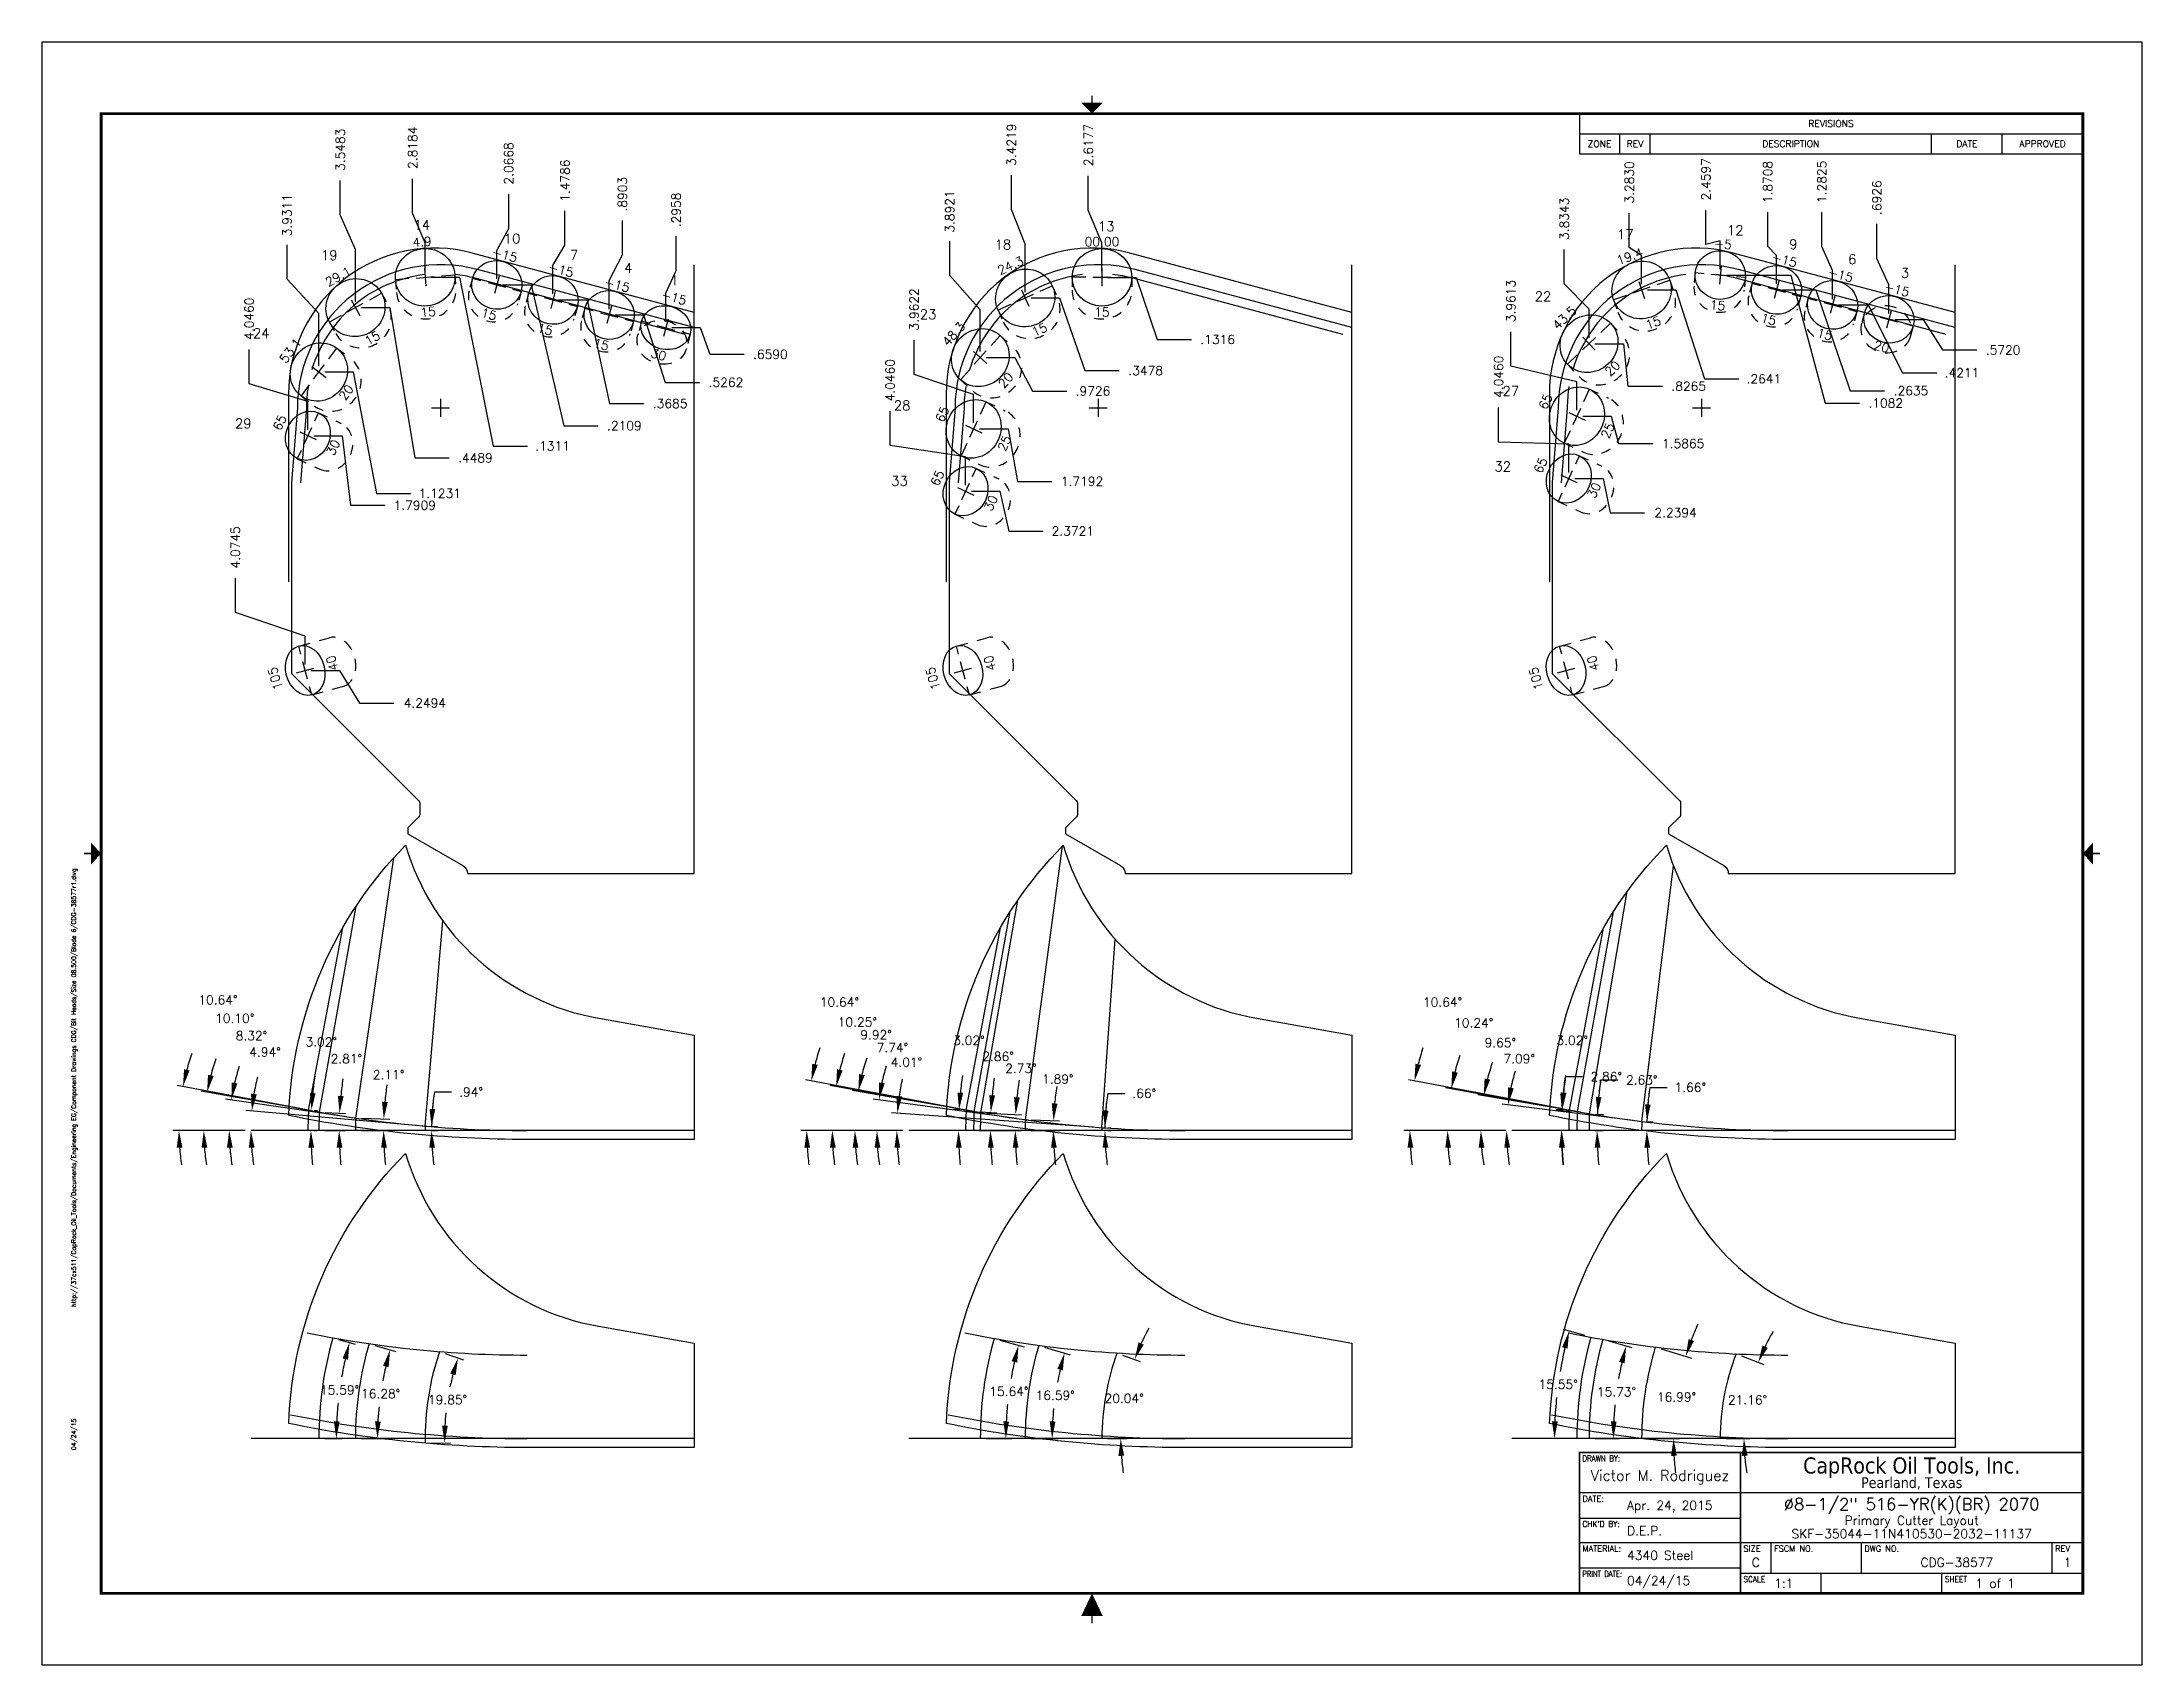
# Model space of a CAD drawing. Extents: x -22 to 22, y -21.4 to 26.8.
# Drawn here: x -22 to 0, y 0 to 17 of the extents above; entities that cross this region are included whole.
import ezdxf
from ezdxf.enums import TextEntityAlignment as Align

# ---------------------------------------------------------------- set-up
doc = ezdxf.new("R2010")
doc.units = 0
doc.header["$MEASUREMENT"] = 0
doc.header["$PDMODE"] = 3
doc.linetypes.add('CENTER2', pattern=[1.125, 0.75, -0.125, 0.125, -0.125])
doc.linetypes.add('HIDDEN2', pattern=[0.1875, 0.125, -0.0625])
doc.layers.get('0').update_dxf_attribs({"linetype": 'CONTINUOUS'})
doc.layers.get('Defpoints').update_dxf_attribs({"color": 10, "linetype": 'CONTINUOUS'})
for name, color, linetype, true_color in [('Blade1', 30, 'CONTINUOUS', 0xff7f00), ('Blade2', 7, 'CONTINUOUS', 0xcccc00), ('Blade3', 7, 'CONTINUOUS', 0x00cc00)]:
    doc.layers.add(name, color=color, linetype=linetype, true_color=true_color)
for name, color, linetype in [('CLine', 5, 'CENTER2'), ('Dims', 4, 'CONTINUOUS'), ('Title Block', 7, 'CONTINUOUS')]:
    doc.layers.add(name, color=color, linetype=linetype)
doc.styles.add('Block', font='tahoma.ttf')
doc.styles.add('RomanS', font='romans')
doc.dimstyles.get("Standard").update_dxf_attribs({"dimtxt": 0.094, "dimasz": 0.18, "dimexe": 0.0625, "dimexo": 0.0625, "dimgap": 0.09, "dimtad": 0, "dimtih": 1, "dimtoh": 1, "dimdec": 4, "dimzin": 4, "dimdsep": 46, "dimtxsty": 'RomanS', "dimcen": 0.09, "dimazin": 1, "dimtfac": 1, "dimtdec": 4, "dimtofl": 0, "dimtmove": 0, "dimatfit": 1, "dimfxl": 1, "dimtolj": 1, "dimtzin": 0, "dimarcsym": 0})

msp = doc.modelspace()

# ---------------------------------------------------------------- texts
at = {"layer": 'Blade1', "style": 'RomanS'}
for s, height, p in [('14', 0.101607, (-18.10856, 15.03314)), ('10', 0.101607, (-17.16298, 14.89014)), ('19', 0.101607, (-19.07758, 14.7162)), ('7', 0.10161, (-16.47085, 14.71851)), ('4', 0.10161, (-15.9013, 14.58207)), ('1', 0.10161, (-15.41733, 14.45185)), ('24', 0.101607, (-19.79039, 13.89885)), ('29', 0.101607, (-19.97809, 12.95344))]:
    msp.add_text(s, height=height, dxfattribs=at).set_placement(p)
at = {"layer": 'Blade2', "style": 'RomanS'}
for s, p in [('13', (-10.93803, 15.01793)), ('18', (-12.02106, 14.82745)), ('23', (-12.80446, 14.09614)), ('28', (-13.07653, 13.14213)), ('33', (-13.10337, 12.35227))]:
    msp.add_text(s, height=0.101607, dxfattribs=at).set_placement(p)
at = {"layer": 'Blade3', "style": 'RomanS'}
for s, height, p in [('17', 0.101607, (-5.49969, 14.93384)), ('12', 0.101607, (-4.34755, 14.97741)), ('9', 0.10161, (-3.6958, 14.83087)), ('6', 0.10161, (-3.07942, 14.67379)), ('3', 0.10161, (-2.52729, 14.5304)), ('22', 0.101607, (-6.36229, 14.28513)), ('27', 0.101607, (-6.69979, 13.29326)), ('32', 0.101607, (-6.78399, 12.50298))]:
    msp.add_text(s, height=height, dxfattribs=at).set_placement(p)

# ---------------------------------------------------------------- blocks, each defined once
blk = doc.blocks.new('CMark')
at = {"layer": 'CLine'}
for p, q in [((-0.094, 0), (0.094, 0)), ((0, 0.094), (0, -0.094))]:
    blk.add_line(p, q, dxfattribs=at)
blk = doc.blocks.new('1308@30')
for p, q in [((-0.17, 0), (-0.265, 0)), ((0.171, 0), (0.264, 0))]:
    blk.add_line(p, q)
at = {"color": 8, "linetype": 'HIDDEN2', "ltscale": 0.5}
blk.add_line((-0.265, 0), (-0.265, -0.158), dxfattribs=at)
at = {"color": 8, "linetype": 'HIDDEN2', "ltscale": 0.5, "flags": 128}
blk.add_lwpolyline([(0.264, 0), (0.264, -0.158)], dxfattribs=at)
blk.add_ellipse((0, 0), major_axis=(0.264, 0), ratio=0.866025)
at = {"color": 8, "linetype": 'HIDDEN2'}
blk.add_ellipse((0, -0.158), major_axis=(0.264, 0), ratio=0.866025, dxfattribs=at)
blk.add_blockref('CMark', (0, 0))
at = {"style": 'RomanS'}
blk.add_text('30', height=0.094, dxfattribs=at).set_placement((0, -0.292), align=Align.MIDDLE_CENTER)
blk.add_attdef('ANG', text='', height=0.094, dxfattribs=at).set_placement((0, 0.251), align=Align.BOTTOM_CENTER)
blk = doc.blocks.new('1313@15')
for p, q in [((-0.17, 0), (-0.265, 0)), ((0.171, 0), (0.264, 0))]:
    blk.add_line(p, q)
at = {"color": 8, "linetype": 'HIDDEN2', "ltscale": 0.5}
blk.add_line((-0.265, 0), (-0.265, -0.135), dxfattribs=at)
at = {"color": 8, "linetype": 'HIDDEN2', "ltscale": 0.5, "flags": 128}
blk.add_lwpolyline([(0.264, 0), (0.264, -0.135)], dxfattribs=at)
blk.add_ellipse((0, 0), major_axis=(0.264, 0), ratio=0.965926)
at = {"color": 8, "linetype": 'HIDDEN2', "ltscale": 0.5}
blk.add_ellipse((0, -0.135), major_axis=(0.264, 0), ratio=0.965926, start_param=3.141593, end_param=6.283185, dxfattribs=at)
blk.add_blockref('CMark', (0, 0))
at = {"style": 'RomanS'}
blk.add_text('15', height=0.094, dxfattribs=at).set_placement((0, -0.318), align=Align.MIDDLE_CENTER)
blk.add_attdef('ANG', text='', height=0.094, dxfattribs=at).set_placement((0, 0.251), align=Align.BOTTOM_CENTER)
blk = doc.blocks.new('1613@15')
for p, q in [((-0.17, 0), (-0.312, 0)), ((0.171, 0), (0.312, 0))]:
    blk.add_line(p, q)
at = {"color": 8, "linetype": 'HIDDEN2', "ltscale": 0.5}
blk.add_line((-0.312, 0), (-0.312, -0.135), dxfattribs=at)
at = {"color": 8, "linetype": 'HIDDEN2', "ltscale": 0.5, "flags": 128}
blk.add_lwpolyline([(0.312, 0), (0.312, -0.135)], dxfattribs=at)
blk.add_ellipse((0, 0), major_axis=(-0.312, 0), ratio=0.965926, start_param=-3.141592653589793, end_param=3.141592653589793)
at = {"color": 8, "linetype": 'HIDDEN2', "ltscale": 0.5}
blk.add_ellipse((0, -0.135), major_axis=(-0.312, 0), ratio=0.965926, start_param=0, end_param=3.141593, dxfattribs=at)
blk.add_blockref('CMark', (0, 0))
at = {"style": 'RomanS'}
blk.add_text('15', height=0.094, dxfattribs=at).set_placement((0, -0.364), align=Align.MIDDLE_CENTER)
blk.add_attdef('ANG', text='', height=0.094, dxfattribs=at).set_placement((0, 0.298), align=Align.BOTTOM_CENTER)
blk = doc.blocks.new('*D19')
at = {"layer": 'Defpoints', "color": 0, "transparency": 16777216}
for p in [(-15.357, 14.965), (-15.168, 14.667), (-15.464, 14.008)]:
    blk.add_point(p, dxfattribs=at)
at = {"layer": 'Dims', "color": 0, "lineweight": -2, "transparency": 16777216}
for p, q in [((-15.357, 14.605), (-15.357, 14.965)), ((-15.464, 14.368), (-15.357, 14.605)), ((-15.464, 14.07), (-15.464, 14.368))]:
    blk.add_line(p, q, dxfattribs=at)
at = {"layer": 'Dims', "color": 0, "transparency": 16777216, "insert": (-15.357, 15.241), "char_height": 0.094, "attachment_point": 5, "rotation": 90, "style": 'RomanS'}
blk.add_mtext('\\A1;.2958', dxfattribs=at)
blk = doc.blocks.new('*D20')
at = {"layer": 'Defpoints', "color": 0, "transparency": 16777216}
for p in [(-15.919, 15.131), (-15.168, 14.667), (-16.058, 14.141)]:
    blk.add_point(p, dxfattribs=at)
at = {"layer": 'Dims', "color": 0, "lineweight": -2, "transparency": 16777216}
for p, q in [((-15.919, 14.771), (-15.919, 15.131)), ((-16.058, 14.501), (-15.919, 14.771)), ((-16.058, 14.203), (-16.058, 14.501))]:
    blk.add_line(p, q, dxfattribs=at)
at = {"layer": 'Dims', "color": 0, "transparency": 16777216, "insert": (-15.919, 15.406), "char_height": 0.094, "attachment_point": 5, "rotation": 90, "style": 'RomanS'}
blk.add_mtext('\\A1;.8903', dxfattribs=at)
blk = doc.blocks.new('*D21')
at = {"layer": 'Defpoints', "color": 0, "transparency": 16777216}
for p in [(-16.521, 15.231), (-15.168, 14.667), (-16.647, 14.298)]:
    blk.add_point(p, dxfattribs=at)
at = {"layer": 'Dims', "color": 0, "lineweight": -2, "transparency": 16777216}
for p, q in [((-16.521, 14.871), (-16.521, 15.231)), ((-16.647, 14.658), (-16.521, 14.871)), ((-16.647, 14.361), (-16.647, 14.658))]:
    blk.add_line(p, q, dxfattribs=at)
at = {"layer": 'Dims', "color": 0, "transparency": 16777216, "insert": (-16.521, 15.548), "char_height": 0.094, "attachment_point": 5, "rotation": 90, "style": 'RomanS'}
blk.add_mtext('\\A1;1.4786', dxfattribs=at)
blk = doc.blocks.new('*D22')
at = {"layer": 'Defpoints', "color": 0, "transparency": 16777216}
for p in [(-17.111, 15.405), (-15.168, 14.667), (-17.235, 14.456)]:
    blk.add_point(p, dxfattribs=at)
at = {"layer": 'Dims', "color": 0, "lineweight": -2, "transparency": 16777216}
for p, q in [((-17.111, 15.045), (-17.111, 15.405)), ((-17.235, 14.816), (-17.111, 15.045)), ((-17.235, 14.518), (-17.235, 14.816))]:
    blk.add_line(p, q, dxfattribs=at)
at = {"layer": 'Dims', "color": 0, "transparency": 16777216, "insert": (-17.111, 15.728), "char_height": 0.094, "attachment_point": 5, "rotation": 90, "style": 'RomanS'}
blk.add_mtext('\\A1;2.0668', dxfattribs=at)
blk = doc.blocks.new('*D23')
at = {"layer": 'Defpoints', "color": 0, "transparency": 16777216}
for p in [(-18.117, 15.567), (-17.987, 14.536), (-15.168, 14.667)]:
    blk.add_point(p, dxfattribs=at)
at = {"layer": 'Dims', "color": 0, "lineweight": -2, "transparency": 16777216}
for p, q in [((-18.117, 15.207), (-18.117, 15.567)), ((-17.987, 14.896), (-18.117, 15.207)), ((-17.987, 14.598), (-17.987, 14.896))]:
    blk.add_line(p, q, dxfattribs=at)
at = {"layer": 'Dims', "color": 0, "transparency": 16777216, "insert": (-18.117, 15.892), "char_height": 0.094, "attachment_point": 5, "rotation": 90, "style": 'RomanS'}
blk.add_mtext('\\A1;2.8184', dxfattribs=at)
blk = doc.blocks.new('*D24')
at = {"layer": 'Defpoints', "color": 0, "transparency": 16777216}
for p in [(-15.168, 14.667), (-15.464, 14.008), (-14.645, 13.729)]:
    blk.add_point(p, dxfattribs=at)
at = {"layer": 'Dims', "color": 0, "lineweight": -2, "transparency": 16777216}
for p, q in [((-15.401, 14.008), (-15.104, 14.008)), ((-15.104, 14.008), (-15.005, 13.729)), ((-15.005, 13.729), (-14.645, 13.729))]:
    blk.add_line(p, q, dxfattribs=at)
at = {"layer": 'Dims', "color": 0, "transparency": 16777216, "insert": (-14.369, 13.729), "char_height": 0.094, "attachment_point": 5, "style": 'RomanS'}
blk.add_mtext('\\A1;.6590', dxfattribs=at)
blk = doc.blocks.new('*D25')
at = {"layer": 'Defpoints', "color": 0, "transparency": 16777216}
for p in [(-15.168, 14.667), (-16.058, 14.141), (-15.111, 13.435)]:
    blk.add_point(p, dxfattribs=at)
at = {"layer": 'Dims', "color": 0, "lineweight": -2, "transparency": 16777216}
for p, q in [((-15.996, 14.141), (-15.698, 14.141)), ((-15.698, 14.141), (-15.471, 13.435)), ((-15.471, 13.435), (-15.111, 13.435))]:
    blk.add_line(p, q, dxfattribs=at)
at = {"layer": 'Dims', "color": 0, "transparency": 16777216, "insert": (-14.835, 13.435), "char_height": 0.094, "attachment_point": 5, "style": 'RomanS'}
blk.add_mtext('\\A1;.5262', dxfattribs=at)
blk = doc.blocks.new('*D26')
at = {"layer": 'Defpoints', "color": 0, "transparency": 16777216}
for p in [(-15.168, 14.667), (-16.647, 14.298), (-15.694, 13.213)]:
    blk.add_point(p, dxfattribs=at)
at = {"layer": 'Dims', "color": 0, "lineweight": -2, "transparency": 16777216}
for p, q in [((-16.584, 14.298), (-16.287, 14.298)), ((-16.287, 14.298), (-16.054, 13.213)), ((-16.054, 13.213), (-15.694, 13.213))]:
    blk.add_line(p, q, dxfattribs=at)
at = {"layer": 'Dims', "color": 0, "transparency": 16777216, "insert": (-15.419, 13.213), "char_height": 0.094, "attachment_point": 5, "style": 'RomanS'}
blk.add_mtext('\\A1;.3685', dxfattribs=at)
blk = doc.blocks.new('*D27')
at = {"layer": 'Defpoints', "color": 0, "transparency": 16777216}
for p in [(-15.168, 14.667), (-17.235, 14.456), (-16.173, 12.981)]:
    blk.add_point(p, dxfattribs=at)
at = {"layer": 'Dims', "color": 0, "lineweight": -2, "transparency": 16777216}
for p, q in [((-17.172, 14.456), (-16.875, 14.456)), ((-16.875, 14.456), (-16.533, 12.981)), ((-16.533, 12.981), (-16.173, 12.981))]:
    blk.add_line(p, q, dxfattribs=at)
at = {"layer": 'Dims', "color": 0, "transparency": 16777216, "insert": (-15.899, 12.981), "char_height": 0.094, "attachment_point": 5, "style": 'RomanS'}
blk.add_mtext('\\A1;.2109', dxfattribs=at)
blk = doc.blocks.new('*D28')
at = {"layer": 'Defpoints', "color": 0, "transparency": 16777216}
for p in [(-17.987, 14.536), (-15.168, 14.667), (-16.914, 12.768)]:
    blk.add_point(p, dxfattribs=at)
at = {"layer": 'Dims', "color": 0, "lineweight": -2, "transparency": 16777216}
for p, q in [((-17.924, 14.536), (-17.627, 14.536)), ((-17.627, 14.536), (-17.274, 12.768)), ((-17.274, 12.768), (-16.914, 12.768))]:
    blk.add_line(p, q, dxfattribs=at)
at = {"layer": 'Dims', "color": 0, "transparency": 16777216, "insert": (-16.651, 12.768), "char_height": 0.094, "attachment_point": 5, "style": 'RomanS'}
blk.add_mtext('\\A1;.1311', dxfattribs=at)
blk = doc.blocks.new('*D29')
at = {"layer": 'Defpoints', "color": 0, "transparency": 16777216}
for p in [(-17.987, 5.598), (-17.986, 5.644), (-17.919, 5.613), (-15.168, 5.598)]:
    blk.add_point(p, dxfattribs=at)
at = {"layer": 'Dims', "color": 0, "lineweight": -2, "transparency": 16777216}
for p, q in [((-17.889, 6.002), (-17.709, 6.002)), ((-17.924, 5.643), (-17.856, 5.642)), ((-17.924, 5.598), (-17.857, 5.598))]:
    blk.add_line(p, q, dxfattribs=at)
for start, end in [(171.561, 179.0636), (171.565, 175.3143), (183.7493, 187.4986)]:
    blk.add_arc((-15.168, 5.598), 2.751, start, end, dxfattribs=at)
at = {"layer": 'Dims', "color": 0, "transparency": 16777216}
for points in [[(-17.88, 5.822), (-17.94, 5.824), (-17.919, 5.643)], [(-17.943, 5.417), (-17.883, 5.419), (-17.919, 5.598)]]:
    blk.add_solid(points, dxfattribs=at)
at = {"layer": 'Dims', "color": 0, "transparency": 16777216, "insert": (-17.505, 6.002), "char_height": 0.094, "attachment_point": 5, "style": 'RomanS'}
blk.add_mtext('\\A1;.94°', dxfattribs=at)
blk = doc.blocks.new('*D30')
at = {"layer": 'Defpoints', "color": 0, "transparency": 16777216}
for p in [(-19.81, 5.666), (-19.81, 5.598), (-18.017, 5.647), (-17.955, 5.642), (-16.918, 5.598)]:
    blk.add_point(p, dxfattribs=at)
at = {"layer": 'Dims', "color": 0, "lineweight": -2, "transparency": 16777216}
for p, q in [((-18.08, 5.652), (-19.865, 5.807)), ((-19.872, 5.598), (-19.874, 5.598))]:
    blk.add_line(p, q, dxfattribs=at)
for start, end in [(166.3125, 170.6869), (184.3744, 188.7489)]:
    blk.add_arc((-17.453, 5.598), 2.358, start, end, dxfattribs=at)
at = {"layer": 'Dims', "color": 0, "transparency": 16777216}
for points in [[(-19.75, 5.976), (-19.81, 5.984), (-19.803, 5.801)], [(-19.834, 5.417), (-19.774, 5.42), (-19.811, 5.598)]]:
    blk.add_solid(points, dxfattribs=at)
at = {"layer": 'Dims', "color": 0, "transparency": 16777216, "insert": (-19.663, 6.421), "char_height": 0.094, "attachment_point": 5, "style": 'RomanS'}
blk.add_mtext('\\A1;4.94°', dxfattribs=at)
blk = doc.blocks.new('*D31')
at = {"layer": 'Defpoints', "color": 0, "transparency": 16777216}
for p in [(-18.875, 15.548), (-15.168, 14.667), (-18.716, 14.218)]:
    blk.add_point(p, dxfattribs=at)
at = {"layer": 'Dims', "color": 0, "lineweight": -2, "transparency": 16777216}
for p, q in [((-18.875, 15.188), (-18.875, 15.548)), ((-18.716, 14.828), (-18.875, 15.188)), ((-18.716, 14.28), (-18.716, 14.828))]:
    blk.add_line(p, q, dxfattribs=at)
at = {"layer": 'Dims', "color": 0, "transparency": 16777216, "insert": (-18.875, 15.871), "char_height": 0.094, "attachment_point": 5, "rotation": 90, "style": 'RomanS'}
blk.add_mtext('\\A1;3.5483', dxfattribs=at)
blk = doc.blocks.new('*D32')
at = {"layer": 'Defpoints', "color": 0, "transparency": 16777216}
for p in [(-15.168, 14.667), (-18.716, 14.218), (-17.733, 12.644)]:
    blk.add_point(p, dxfattribs=at)
at = {"layer": 'Dims', "color": 0, "lineweight": -2, "transparency": 16777216}
for p, q in [((-18.654, 14.218), (-18.356, 14.218)), ((-18.356, 14.218), (-18.093, 12.644)), ((-18.093, 12.644), (-17.733, 12.644))]:
    blk.add_line(p, q, dxfattribs=at)
at = {"layer": 'Dims', "color": 0, "transparency": 16777216, "insert": (-17.459, 12.644), "char_height": 0.094, "attachment_point": 5, "style": 'RomanS'}
blk.add_mtext('\\A1;.4489', dxfattribs=at)
blk = doc.blocks.new('1613@20')
for p, q in [((-0.17, 0), (-0.312, 0)), ((0.171, 0), (0.312, 0))]:
    blk.add_line(p, q)
at = {"color": 8, "linetype": 'HIDDEN2', "ltscale": 0.5}
blk.add_line((-0.312, 0), (-0.312, -0.178), dxfattribs=at)
at = {"color": 8, "linetype": 'HIDDEN2', "ltscale": 0.5, "flags": 128}
blk.add_lwpolyline([(0.312, 0), (0.312, -0.178)], dxfattribs=at)
blk.add_ellipse((0, 0), major_axis=(-0.312, 0), ratio=0.939693, start_param=-3.141592653589793, end_param=3.141592653589793)
at = {"color": 8, "linetype": 'HIDDEN2', "ltscale": 0.5}
blk.add_ellipse((0, -0.178), major_axis=(-0.312, 0), ratio=0.939693, start_param=0, end_param=3.141593, dxfattribs=at)
blk.add_blockref('CMark', (0, 0))
at = {"style": 'RomanS'}
blk.add_text('20', height=0.094, dxfattribs=at).set_placement((0, -0.356), align=Align.MIDDLE_CENTER)
blk.add_attdef('ANG', text='', height=0.094, dxfattribs=at).set_placement((0, 0.298), align=Align.BOTTOM_CENTER)
blk = doc.blocks.new('*D33')
at = {"layer": 'Defpoints', "color": 0, "transparency": 16777216}
for p in [(-19.433, 14.877), (-15.168, 14.667), (-19.099, 13.544)]:
    blk.add_point(p, dxfattribs=at)
at = {"layer": 'Dims', "color": 0, "lineweight": -2, "transparency": 16777216}
for p, q in [((-19.433, 14.517), (-19.433, 14.877)), ((-19.099, 14.157), (-19.433, 14.517)), ((-19.099, 13.606), (-19.099, 14.157))]:
    blk.add_line(p, q, dxfattribs=at)
at = {"layer": 'Dims', "color": 0, "transparency": 16777216, "insert": (-19.433, 15.186), "char_height": 0.094, "attachment_point": 5, "rotation": 90, "style": 'RomanS'}
blk.add_mtext('\\A1;3.9311', dxfattribs=at)
blk = doc.blocks.new('*D34')
at = {"layer": 'Defpoints', "color": 0, "transparency": 16777216}
for p in [(-15.168, 14.667), (-19.099, 13.544), (-18.135, 12.272)]:
    blk.add_point(p, dxfattribs=at)
at = {"layer": 'Dims', "color": 0, "lineweight": -2, "transparency": 16777216}
for p, q in [((-19.037, 13.544), (-18.739, 13.544)), ((-18.739, 13.544), (-18.495, 12.272)), ((-18.495, 12.272), (-18.135, 12.272))]:
    blk.add_line(p, q, dxfattribs=at)
at = {"layer": 'Dims', "color": 0, "transparency": 16777216, "insert": (-17.833, 12.272), "char_height": 0.094, "attachment_point": 5, "style": 'RomanS'}
blk.add_mtext('\\A1;1.1231', dxfattribs=at)
blk = doc.blocks.new('*D35')
at = {"layer": 'Defpoints', "color": 0, "transparency": 16777216}
for p in [(-20.301, 5.733), (-19.124, 5.796), (-19.065, 5.785), (-19.81, 5.598), (-16.918, 5.598)]:
    blk.add_point(p, dxfattribs=at)
at = {"layer": 'Dims', "color": 0, "lineweight": -2, "transparency": 16777216}
for p, q in [((-19.186, 5.807), (-20.331, 6.011)), ((-19.872, 5.598), (-20.368, 5.598))]:
    blk.add_line(p, q, dxfattribs=at)
for start, end in [(160.8889, 165.3927), (184.5038, 189.0076)]:
    blk.add_arc((-18.015, 5.598), 2.29, start, end, dxfattribs=at)
at = {"layer": 'Dims', "color": 0, "transparency": 16777216}
for points in [[(-20.202, 6.169), (-20.261, 6.182), (-20.27, 6)], [(-20.328, 5.417), (-20.268, 5.42), (-20.305, 5.598)]]:
    blk.add_solid(points, dxfattribs=at)
at = {"layer": 'Dims', "color": 0, "transparency": 16777216, "insert": (-19.981, 6.773), "char_height": 0.094, "attachment_point": 5, "style": 'RomanS'}
blk.add_mtext('\\A1;10.10°', dxfattribs=at)
blk = doc.blocks.new('*D36')
at = {"layer": 'Defpoints', "color": 0, "transparency": 16777216}
for p in [(-19.094, 5.791), (-19.099, 5.598), (-18.887, 5.659), (-15.168, 5.598)]:
    blk.add_point(p, dxfattribs=at)
at = {"layer": 'Dims', "color": 0, "lineweight": -2, "transparency": 16777216}
for p, q in [((-19.032, 5.788), (-18.821, 5.777)), ((-19.037, 5.598), (-18.825, 5.598))]:
    blk.add_line(p, q, dxfattribs=at)
for start, end in [(171.6486, 174.4217), (182.7731, 185.5462)]:
    blk.add_arc((-15.168, 5.598), 3.719, start, end, dxfattribs=at)
at = {"layer": 'Dims', "color": 0, "transparency": 16777216}
for points in [[(-18.84, 5.958), (-18.9, 5.962), (-18.883, 5.78)], [(-18.913, 5.418), (-18.853, 5.419), (-18.887, 5.598)]]:
    blk.add_solid(points, dxfattribs=at)
at = {"layer": 'Dims', "color": 0, "transparency": 16777216, "insert": (-18.811, 6.35), "char_height": 0.094, "attachment_point": 5, "style": 'RomanS'}
blk.add_mtext('\\A1;2.81°', dxfattribs=at)
blk = doc.blocks.new('1313@30')
for p, q in [((-0.17, 0), (-0.265, 0)), ((0.171, 0), (0.264, 0))]:
    blk.add_line(p, q)
at = {"color": 8, "linetype": 'HIDDEN2', "ltscale": 0.5}
blk.add_line((-0.265, 0), (-0.265, -0.26), dxfattribs=at)
at = {"color": 8, "linetype": 'HIDDEN2', "ltscale": 0.5, "flags": 128}
blk.add_lwpolyline([(0.264, 0), (0.264, -0.26)], dxfattribs=at)
blk.add_ellipse((0, 0), major_axis=(0.264, 0), ratio=0.866025)
at = {"color": 8, "linetype": 'HIDDEN2', "ltscale": 0.5}
blk.add_ellipse((0, -0.26), major_axis=(0.264, 0), ratio=0.866025, start_param=3.141593, end_param=6.283185, dxfattribs=at)
blk.add_blockref('CMark', (0, 0))
at = {"style": 'RomanS'}
blk.add_text('30', height=0.094, dxfattribs=at).set_placement((0, -0.292), align=Align.MIDDLE_CENTER)
blk.add_attdef('ANG', text='', height=0.094, dxfattribs=at).set_placement((0, 0.251), align=Align.BOTTOM_CENTER)
blk = doc.blocks.new('*D37')
at = {"layer": 'Defpoints', "color": 0, "transparency": 16777216}
for p in [(-20.561, 5.752), (-19.238, 5.817), (-19.179, 5.806), (-19.81, 5.598), (-16.918, 5.598)]:
    blk.add_point(p, dxfattribs=at)
at = {"layer": 'Dims', "color": 0, "lineweight": -2, "transparency": 16777216}
for p, q in [((-19.299, 5.829), (-20.584, 6.07)), ((-19.872, 5.598), (-20.628, 5.598))]:
    blk.add_line(p, q, dxfattribs=at)
for start, end in [(161.0829, 165.2221), (184.1392, 188.2784)]:
    blk.add_arc((-18.073, 5.598), 2.492, start, end, dxfattribs=at)
at = {"layer": 'Dims', "color": 0, "transparency": 16777216}
for points in [[(-20.454, 6.227), (-20.512, 6.241), (-20.523, 6.058)], [(-20.589, 5.417), (-20.529, 5.419), (-20.565, 5.598)]]:
    blk.add_solid(points, dxfattribs=at)
at = {"layer": 'Dims', "color": 0, "transparency": 16777216, "insert": (-20.156, 6.967), "char_height": 0.094, "attachment_point": 5, "style": 'RomanS'}
blk.add_mtext('\\A1;10.64°', dxfattribs=at)
blk = doc.blocks.new('*D38')
at = {"layer": 'Defpoints', "color": 0, "transparency": 16777216}
for p in [(-19.208, 5.811), (-19.214, 5.598), (-19.182, 5.669), (-15.168, 5.598)]:
    blk.add_point(p, dxfattribs=at)
at = {"layer": 'Dims', "color": 0, "lineweight": -2, "transparency": 16777216}
for p, q in [((-19.146, 5.808), (-19.115, 5.807)), ((-19.152, 5.598), (-19.12, 5.598))]:
    blk.add_line(p, q, dxfattribs=at)
for start, end in [(171.8408, 174.4097), (182.569, 185.138)]:
    blk.add_arc((-15.168, 5.598), 4.015, start, end, dxfattribs=at)
at = {"layer": 'Dims', "color": 0, "transparency": 16777216}
for points in [[(-19.134, 5.987), (-19.194, 5.992), (-19.177, 5.81)], [(-19.209, 5.418), (-19.149, 5.419), (-19.183, 5.598)]]:
    blk.add_solid(points, dxfattribs=at)
at = {"layer": 'Dims', "color": 0, "transparency": 16777216, "insert": (-19.074, 6.527), "char_height": 0.094, "attachment_point": 5, "style": 'RomanS'}
blk.add_mtext('\\A1;3.02°', dxfattribs=at)
blk = doc.blocks.new('*D39')
at = {"layer": 'Defpoints', "color": 0, "transparency": 16777216}
for p in [(-15.168, 14.667), (-19.83, 13.779), (-19.214, 12.876)]:
    blk.add_point(p, dxfattribs=at)
at = {"layer": 'Dims', "color": 0, "lineweight": -2, "transparency": 16777216}
for p, q in [((-19.83, 13.419), (-19.83, 13.779)), ((-19.214, 13.236), (-19.83, 13.419)), ((-19.214, 12.938), (-19.214, 13.236))]:
    blk.add_line(p, q, dxfattribs=at)
at = {"layer": 'Dims', "color": 0, "transparency": 16777216, "insert": (-19.83, 14.102), "char_height": 0.094, "attachment_point": 5, "rotation": 90, "style": 'RomanS'}
blk.add_mtext('\\A1;4.0460', dxfattribs=at)
blk = doc.blocks.new('*D18')
at = {"layer": 'Defpoints', "color": 0, "transparency": 16777216}
for p in [(-15.168, 14.667), (-19.214, 12.876), (-18.409, 12.148)]:
    blk.add_point(p, dxfattribs=at)
at = {"layer": 'Dims', "color": 0, "lineweight": -2, "transparency": 16777216}
for p, q in [((-19.152, 12.876), (-18.854, 12.876)), ((-18.854, 12.876), (-18.769, 12.148)), ((-18.769, 12.148), (-18.409, 12.148))]:
    blk.add_line(p, q, dxfattribs=at)
at = {"layer": 'Dims', "color": 0, "transparency": 16777216, "insert": (-18.095, 12.148), "char_height": 0.094, "attachment_point": 5, "style": 'RomanS'}
blk.add_mtext('\\A1;1.7909', dxfattribs=at)
blk = doc.blocks.new('*D40')
at = {"layer": 'Defpoints', "color": 0, "transparency": 16777216}
for p in [(-18.744, 5.733), (-18.684, 5.725), (-20.037, 5.706), (-19.81, 5.598), (-16.918, 5.598)]:
    blk.add_point(p, dxfattribs=at)
at = {"layer": 'Dims', "color": 0, "lineweight": -2, "transparency": 16777216}
for p, q in [((-18.805, 5.742), (-20.078, 5.928)), ((-19.872, 5.598), (-20.102, 5.598))]:
    blk.add_line(p, q, dxfattribs=at)
for start, end in [(162.3768, 167.0269), (184.65, 189.3001)]:
    blk.add_arc((-17.821, 5.598), 2.218, start, end, dxfattribs=at)
at = {"layer": 'Dims', "color": 0, "transparency": 16777216}
for points in [[(-19.953, 6.091), (-20.012, 6.102), (-20.016, 5.919)], [(-20.062, 5.417), (-20.002, 5.42), (-20.039, 5.598)]]:
    blk.add_solid(points, dxfattribs=at)
at = {"layer": 'Dims', "color": 0, "transparency": 16777216, "insert": (-19.805, 6.591), "char_height": 0.094, "attachment_point": 5, "style": 'RomanS'}
blk.add_mtext('\\A1;8.32°', dxfattribs=at)
blk = doc.blocks.new('*D41')
at = {"layer": 'Defpoints', "color": 0, "transparency": 16777216}
for p in [(-18.714, 5.729), (-18.716, 5.598), (-18.422, 5.638), (-15.168, 5.598)]:
    blk.add_point(p, dxfattribs=at)
at = {"layer": 'Dims', "color": 0, "lineweight": -2, "transparency": 16777216}
for p, q in [((-18.651, 5.727), (-18.357, 5.716)), ((-18.654, 5.598), (-18.36, 5.598))]:
    blk.add_line(p, q, dxfattribs=at)
for start, end in [(171.5499, 174.7197), (183.1698, 186.3397)]:
    blk.add_arc((-15.168, 5.598), 3.254, start, end, dxfattribs=at)
at = {"layer": 'Dims', "color": 0, "transparency": 16777216}
for points in [[(-18.378, 5.896), (-18.438, 5.9), (-18.42, 5.718)], [(-18.447, 5.417), (-18.387, 5.419), (-18.422, 5.598)]]:
    blk.add_solid(points, dxfattribs=at)
at = {"layer": 'Dims', "color": 0, "transparency": 16777216, "insert": (-18.369, 6.183), "char_height": 0.094, "attachment_point": 5, "style": 'RomanS'}
blk.add_mtext('\\A1;2.11°', dxfattribs=at)
blk = doc.blocks.new('1308@20')
for p, q in [((-0.17, 0), (-0.265, 0)), ((0.171, 0), (0.264, 0))]:
    blk.add_line(p, q)
at = {"color": 8, "linetype": 'HIDDEN2'}
for p, q in [((-0.265, 0), (-0.265, -0.108)), ((0.264, 0), (0.264, -0.108))]:
    blk.add_line(p, q, dxfattribs=at)
blk.add_ellipse((0, 0), major_axis=(0.264, 0), ratio=0.939693)
blk.add_ellipse((0, -0.108), major_axis=(0.264, 0), ratio=0.939693, dxfattribs=at)
blk.add_blockref('CMark', (0, 0))
at = {"style": 'RomanS'}
blk.add_text('20', height=0.094, dxfattribs=at).set_placement((0, -0.296), align=Align.MIDDLE_CENTER)
blk.add_attdef('ANG', text='', height=0.094, dxfattribs=at).set_placement((0, 0.251), align=Align.BOTTOM_CENTER)
blk = doc.blocks.new('*D42')
at = {"layer": 'Defpoints', "color": 0, "transparency": 16777216}
for p in [(-11.039, 15.598), (-10.896, 14.535), (-8.278, 14.667)]:
    blk.add_point(p, dxfattribs=at)
at = {"layer": 'Dims', "color": 0, "lineweight": -2, "transparency": 16777216}
for p, q in [((-11.039, 15.238), (-11.039, 15.598)), ((-10.896, 14.895), (-11.039, 15.238)), ((-10.896, 14.598), (-10.896, 14.895))]:
    blk.add_line(p, q, dxfattribs=at)
at = {"layer": 'Dims', "color": 0, "transparency": 16777216, "insert": (-11.039, 15.921), "char_height": 0.094, "attachment_point": 5, "rotation": 90, "style": 'RomanS'}
blk.add_mtext('\\A1;2.6177', dxfattribs=at)
blk = doc.blocks.new('*D43')
at = {"layer": 'Defpoints', "color": 0, "transparency": 16777216}
for p in [(-11.844, 15.604), (-8.278, 14.667), (-11.7, 14.319)]:
    blk.add_point(p, dxfattribs=at)
at = {"layer": 'Dims', "color": 0, "lineweight": -2, "transparency": 16777216}
for p, q in [((-11.844, 15.244), (-11.844, 15.604)), ((-11.7, 14.884), (-11.844, 15.244)), ((-11.7, 14.381), (-11.7, 14.884))]:
    blk.add_line(p, q, dxfattribs=at)
at = {"layer": 'Dims', "color": 0, "transparency": 16777216, "insert": (-11.844, 15.924), "char_height": 0.094, "attachment_point": 5, "rotation": 90, "style": 'RomanS'}
blk.add_mtext('\\A1;3.4219', dxfattribs=at)
blk = doc.blocks.new('*D44')
at = {"layer": 'Defpoints', "color": 0, "transparency": 16777216}
for p in [(-12.49, 14.915), (-8.278, 14.667), (-12.17, 13.694)]:
    blk.add_point(p, dxfattribs=at)
at = {"layer": 'Dims', "color": 0, "lineweight": -2, "transparency": 16777216}
for p, q in [((-12.49, 14.555), (-12.49, 14.915)), ((-12.17, 14.195), (-12.49, 14.555)), ((-12.17, 13.757), (-12.17, 14.195))]:
    blk.add_line(p, q, dxfattribs=at)
at = {"layer": 'Dims', "color": 0, "transparency": 16777216, "insert": (-12.49, 15.224), "char_height": 0.094, "attachment_point": 5, "rotation": 90, "style": 'RomanS'}
blk.add_mtext('\\A1;3.8921', dxfattribs=at)
blk = doc.blocks.new('*D45')
at = {"layer": 'Defpoints', "color": 0, "transparency": 16777216}
for p in [(-10.896, 14.535), (-8.278, 14.667), (-9.959, 13.884)]:
    blk.add_point(p, dxfattribs=at)
at = {"layer": 'Dims', "color": 0, "lineweight": -2, "transparency": 16777216}
for p, q in [((-10.833, 14.535), (-10.536, 14.535)), ((-10.536, 14.535), (-10.319, 13.884)), ((-10.319, 13.884), (-9.959, 13.884))]:
    blk.add_line(p, q, dxfattribs=at)
at = {"layer": 'Dims', "color": 0, "transparency": 16777216, "insert": (-9.683, 13.884), "char_height": 0.094, "attachment_point": 5, "style": 'RomanS'}
blk.add_mtext('\\A1;.1316', dxfattribs=at)
blk = doc.blocks.new('*D46')
at = {"layer": 'Defpoints', "color": 0, "transparency": 16777216}
for p in [(-8.278, 14.667), (-11.7, 14.319), (-10.714, 13.559)]:
    blk.add_point(p, dxfattribs=at)
at = {"layer": 'Dims', "color": 0, "lineweight": -2, "transparency": 16777216}
for p, q in [((-11.637, 14.319), (-11.34, 14.319)), ((-11.34, 14.319), (-11.074, 13.559)), ((-11.074, 13.559), (-10.714, 13.559))]:
    blk.add_line(p, q, dxfattribs=at)
at = {"layer": 'Dims', "color": 0, "transparency": 16777216, "insert": (-10.438, 13.559), "char_height": 0.094, "attachment_point": 5, "style": 'RomanS'}
blk.add_mtext('\\A1;.3478', dxfattribs=at)
blk = doc.blocks.new('*D47')
at = {"layer": 'Defpoints', "color": 0, "transparency": 16777216}
for p in [(-8.278, 14.667), (-12.17, 13.694), (-11.265, 13.344)]:
    blk.add_point(p, dxfattribs=at)
at = {"layer": 'Dims', "color": 0, "lineweight": -2, "transparency": 16777216}
for p, q in [((-12.108, 13.694), (-11.81, 13.694)), ((-11.81, 13.694), (-11.625, 13.344)), ((-11.625, 13.344), (-11.265, 13.344))]:
    blk.add_line(p, q, dxfattribs=at)
at = {"layer": 'Dims', "color": 0, "transparency": 16777216, "insert": (-10.99, 13.344), "char_height": 0.094, "attachment_point": 5, "style": 'RomanS'}
blk.add_mtext('\\A1;.9726', dxfattribs=at)
blk = doc.blocks.new('*D48')
at = {"layer": 'Defpoints', "color": 0, "transparency": 16777216}
for p in [(-10.896, 5.629), (-10.896, 5.598), (-10.865, 5.608), (-8.278, 5.598)]:
    blk.add_point(p, dxfattribs=at)
at = {"layer": 'Dims', "color": 0, "lineweight": -2, "transparency": 16777216}
for p, q in [((-10.836, 5.987), (-10.656, 5.987)), ((-10.833, 5.628), (-10.803, 5.628)), ((-10.833, 5.598), (-10.803, 5.598))]:
    blk.add_line(p, q, dxfattribs=at)
for start, end in [(171.3566, 179.3352), (171.3614, 175.3483), (183.9869, 187.9738)]:
    blk.add_arc((-8.278, 5.598), 2.587, start, end, dxfattribs=at)
at = {"layer": 'Dims', "color": 0, "transparency": 16777216}
for points in [[(-10.827, 5.807), (-10.887, 5.809), (-10.865, 5.628)], [(-10.889, 5.417), (-10.829, 5.419), (-10.865, 5.598)]]:
    blk.add_solid(points, dxfattribs=at)
at = {"layer": 'Dims', "color": 0, "transparency": 16777216, "insert": (-10.452, 5.987), "char_height": 0.094, "attachment_point": 5, "style": 'RomanS'}
blk.add_mtext('\\A1;.66°', dxfattribs=at)
blk = doc.blocks.new('*D49')
at = {"layer": 'Defpoints', "color": 0, "transparency": 16777216}
for p in [(-11.7, 5.598), (-11.698, 5.711), (-11.404, 5.633), (-8.278, 5.598)]:
    blk.add_point(p, dxfattribs=at)
at = {"layer": 'Dims', "color": 0, "lineweight": -2, "transparency": 16777216}
for p, q in [((-11.637, 5.598), (-11.342, 5.598)), ((-11.636, 5.709), (-11.34, 5.699))]:
    blk.add_line(p, q, dxfattribs=at)
for start, end in [(171.5107, 174.8099), (183.2992, 186.5984)]:
    blk.add_arc((-8.278, 5.598), 3.126, start, end, dxfattribs=at)
at = {"layer": 'Dims', "color": 0, "transparency": 16777216}
for points in [[(-11.362, 5.879), (-11.422, 5.883), (-11.403, 5.701)], [(-11.429, 5.417), (-11.369, 5.419), (-11.405, 5.598)]]:
    blk.add_solid(points, dxfattribs=at)
at = {"layer": 'Dims', "color": 0, "transparency": 16777216, "insert": (-11.358, 6.137), "char_height": 0.094, "attachment_point": 5, "style": 'RomanS'}
blk.add_mtext('\\A1;1.89°', dxfattribs=at)
blk = doc.blocks.new('*D50')
at = {"layer": 'Defpoints', "color": 0, "transparency": 16777216}
for p in [(-12.166, 5.784), (-12.17, 5.598), (-11.804, 5.654), (-8.278, 5.598)]:
    blk.add_point(p, dxfattribs=at)
at = {"layer": 'Dims', "color": 0, "lineweight": -2, "transparency": 16777216}
for p, q in [((-12.103, 5.781), (-11.738, 5.763)), ((-12.108, 5.598), (-11.742, 5.598))]:
    blk.add_line(p, q, dxfattribs=at)
for start, end in [(171.417, 174.3422), (182.9252, 185.8503)]:
    blk.add_arc((-8.278, 5.598), 3.526, start, end, dxfattribs=at)
at = {"layer": 'Dims', "color": 0, "transparency": 16777216}
for points in [[(-11.757, 5.944), (-11.817, 5.948), (-11.8, 5.766)], [(-11.83, 5.418), (-11.77, 5.419), (-11.804, 5.598)]]:
    blk.add_solid(points, dxfattribs=at)
at = {"layer": 'Dims', "color": 0, "transparency": 16777216, "insert": (-11.744, 6.249), "char_height": 0.094, "attachment_point": 5, "style": 'RomanS'}
blk.add_mtext('\\A1;2.73°', dxfattribs=at)
blk = doc.blocks.new('*D51')
at = {"layer": 'Defpoints', "color": 0, "transparency": 16777216}
for p in [(-13.045, 5.658), (-12.92, 5.598), (-10.926, 5.631), (-10.866, 5.627), (-10.028, 5.598)]:
    blk.add_point(p, dxfattribs=at)
at = {"layer": 'Dims', "color": 0, "lineweight": -2, "transparency": 16777216}
for p, q in [((-10.988, 5.635), (-13.101, 5.783)), ((-12.982, 5.598), (-13.108, 5.598))]:
    blk.add_line(p, q, dxfattribs=at)
for start, end in [(168.003, 171.9965), (183.9936, 187.9872)]:
    blk.add_arc((-10.462, 5.598), 2.583, start, end, dxfattribs=at)
at = {"layer": 'Dims', "color": 0, "transparency": 16777216}
for points in [[(-12.99, 5.955), (-13.05, 5.961), (-13.039, 5.779)], [(-13.069, 5.417), (-13.009, 5.419), (-13.045, 5.598)]]:
    blk.add_solid(points, dxfattribs=at)
at = {"layer": 'Dims', "color": 0, "transparency": 16777216, "insert": (-12.944, 6.314), "char_height": 0.094, "attachment_point": 5, "style": 'RomanS'}
blk.add_mtext('\\A1;4.01°', dxfattribs=at)
blk = doc.blocks.new('*D52')
at = {"layer": 'Defpoints', "color": 0, "transparency": 16777216}
for p in [(-13.251, 5.706), (-12.92, 5.598), (-11.728, 5.715), (-11.668, 5.707), (-10.028, 5.598)]:
    blk.add_point(p, dxfattribs=at)
at = {"layer": 'Dims', "color": 0, "lineweight": -2, "transparency": 16777216}
for p, q in [((-11.79, 5.724), (-13.294, 5.928)), ((-12.982, 5.598), (-13.316, 5.598))]:
    blk.add_line(p, q, dxfattribs=at)
for start, end in [(163.6191, 167.9415), (184.3225, 188.645)]:
    blk.add_arc((-10.867, 5.598), 2.387, start, end, dxfattribs=at)
at = {"layer": 'Dims', "color": 0, "transparency": 16777216}
for points in [[(-13.171, 6.092), (-13.23, 6.102), (-13.232, 5.919)], [(-13.277, 5.417), (-13.217, 5.419), (-13.253, 5.598)]]:
    blk.add_solid(points, dxfattribs=at)
at = {"layer": 'Dims', "color": 0, "transparency": 16777216, "insert": (-13.09, 6.467), "char_height": 0.094, "attachment_point": 5, "style": 'RomanS'}
blk.add_mtext('\\A1;7.74°', dxfattribs=at)
blk = doc.blocks.new('*D53')
at = {"layer": 'Defpoints', "color": 0, "transparency": 16777216}
for p in [(-13.48, 5.735), (-12.195, 5.789), (-12.136, 5.779), (-12.92, 5.598), (-10.028, 5.598)]:
    blk.add_point(p, dxfattribs=at)
at = {"layer": 'Dims', "color": 0, "lineweight": -2, "transparency": 16777216}
for p, q in [((-12.257, 5.8), (-13.51, 6.019)), ((-12.982, 5.598), (-13.546, 5.598))]:
    blk.add_line(p, q, dxfattribs=at)
for start, end in [(161.4045, 165.7412), (184.3367, 188.6733)]:
    blk.add_arc((-11.105, 5.598), 2.379, start, end, dxfattribs=at)
at = {"layer": 'Dims', "color": 0, "transparency": 16777216}
for points in [[(-13.381, 6.178), (-13.44, 6.19), (-13.448, 6.008)], [(-13.507, 5.417), (-13.447, 5.419), (-13.484, 5.598)]]:
    blk.add_solid(points, dxfattribs=at)
at = {"layer": 'Dims', "color": 0, "transparency": 16777216, "insert": (-13.262, 6.601), "char_height": 0.094, "attachment_point": 5, "style": 'RomanS'}
blk.add_mtext('\\A1;9.92°', dxfattribs=at)
blk = doc.blocks.new('*D54')
at = {"layer": 'Defpoints', "color": 0, "transparency": 16777216}
for p in [(-2.778, 15.094), (-1.959, 14.667), (-2.651, 14.095)]:
    blk.add_point(p, dxfattribs=at)
at = {"layer": 'Dims', "color": 0, "lineweight": -2, "transparency": 16777216}
for p, q in [((-2.778, 14.734), (-2.778, 15.094)), ((-2.651, 14.455), (-2.778, 14.734)), ((-2.651, 14.157), (-2.651, 14.455))]:
    blk.add_line(p, q, dxfattribs=at)
at = {"layer": 'Dims', "color": 0, "transparency": 16777216, "insert": (-2.778, 15.37), "char_height": 0.094, "attachment_point": 5, "rotation": 90, "style": 'RomanS'}
blk.add_mtext('\\A1;.6926', dxfattribs=at)
blk = doc.blocks.new('*D55')
at = {"layer": 'Defpoints', "color": 0, "transparency": 16777216}
for p in [(-3.354, 15.219), (-1.959, 14.667), (-3.241, 14.246)]:
    blk.add_point(p, dxfattribs=at)
at = {"layer": 'Dims', "color": 0, "lineweight": -2, "transparency": 16777216}
for p, q in [((-3.354, 14.859), (-3.354, 15.219)), ((-3.241, 14.606), (-3.354, 14.859)), ((-3.241, 14.308), (-3.241, 14.606))]:
    blk.add_line(p, q, dxfattribs=at)
at = {"layer": 'Dims', "color": 0, "transparency": 16777216, "insert": (-3.354, 15.535), "char_height": 0.094, "attachment_point": 5, "rotation": 90, "style": 'RomanS'}
blk.add_mtext('\\A1;1.2825', dxfattribs=at)
blk = doc.blocks.new('*D56')
at = {"layer": 'Defpoints', "color": 0, "transparency": 16777216}
for p in [(-3.92, 15.217), (-1.959, 14.667), (-3.83, 14.403)]:
    blk.add_point(p, dxfattribs=at)
at = {"layer": 'Dims', "color": 0, "lineweight": -2, "transparency": 16777216}
for p, q in [((-3.92, 14.857), (-3.92, 15.217)), ((-3.83, 14.763), (-3.92, 14.857)), ((-3.83, 14.466), (-3.83, 14.763))]:
    blk.add_line(p, q, dxfattribs=at)
at = {"layer": 'Dims', "color": 0, "transparency": 16777216, "insert": (-3.92, 15.533), "char_height": 0.094, "attachment_point": 5, "rotation": 90, "style": 'RomanS'}
blk.add_mtext('\\A1;1.8708', dxfattribs=at)
blk = doc.blocks.new('*D57')
at = {"layer": 'Defpoints', "color": 0, "transparency": 16777216}
for p in [(-4.569, 15.239), (-4.418, 14.559), (-1.959, 14.667)]:
    blk.add_point(p, dxfattribs=at)
at = {"layer": 'Dims', "color": 0, "lineweight": -2, "transparency": 16777216}
for p, q in [((-4.569, 14.879), (-4.569, 15.239)), ((-4.418, 14.919), (-4.569, 14.879)), ((-4.418, 14.621), (-4.418, 14.919))]:
    blk.add_line(p, q, dxfattribs=at)
at = {"layer": 'Dims', "color": 0, "transparency": 16777216, "insert": (-4.569, 15.562), "char_height": 0.094, "attachment_point": 5, "rotation": 90, "style": 'RomanS'}
blk.add_mtext('\\A1;2.4597', dxfattribs=at)
blk = doc.blocks.new('*D58')
at = {"layer": 'Defpoints', "color": 0, "transparency": 16777216}
for p in [(-5.371, 15.207), (-1.959, 14.667), (-5.242, 14.403)]:
    blk.add_point(p, dxfattribs=at)
at = {"layer": 'Dims', "color": 0, "lineweight": -2, "transparency": 16777216}
for p, q in [((-5.371, 14.847), (-5.371, 15.207)), ((-5.242, 14.763), (-5.371, 14.847)), ((-5.242, 14.465), (-5.242, 14.763))]:
    blk.add_line(p, q, dxfattribs=at)
at = {"layer": 'Dims', "color": 0, "transparency": 16777216, "insert": (-5.371, 15.53), "char_height": 0.094, "attachment_point": 5, "rotation": 90, "style": 'RomanS'}
blk.add_mtext('\\A1;3.2830', dxfattribs=at)
blk = doc.blocks.new('*D59')
at = {"layer": 'Defpoints', "color": 0, "transparency": 16777216}
for p in [(-6.053, 14.826), (-1.959, 14.667), (-5.793, 13.84)]:
    blk.add_point(p, dxfattribs=at)
at = {"layer": 'Dims', "color": 0, "lineweight": -2, "transparency": 16777216}
for p, q in [((-6.053, 14.466), (-6.053, 14.826)), ((-5.793, 14.2), (-6.053, 14.466)), ((-5.793, 13.903), (-5.793, 14.2))]:
    blk.add_line(p, q, dxfattribs=at)
at = {"layer": 'Dims', "color": 0, "transparency": 16777216, "insert": (-6.053, 15.148), "char_height": 0.094, "attachment_point": 5, "rotation": 90, "style": 'RomanS'}
blk.add_mtext('\\A1;3.8343', dxfattribs=at)
blk = doc.blocks.new('*D60')
at = {"layer": 'Defpoints', "color": 0, "transparency": 16777216}
for p in [(-1.959, 14.667), (-2.651, 14.095), (-1.731, 13.774)]:
    blk.add_point(p, dxfattribs=at)
at = {"layer": 'Dims', "color": 0, "lineweight": -2, "transparency": 16777216}
for p, q in [((-2.589, 14.095), (-2.291, 14.095)), ((-2.291, 14.095), (-2.091, 13.774)), ((-2.091, 13.774), (-1.731, 13.774))]:
    blk.add_line(p, q, dxfattribs=at)
at = {"layer": 'Dims', "color": 0, "transparency": 16777216, "insert": (-1.455, 13.774), "char_height": 0.094, "attachment_point": 5, "style": 'RomanS'}
blk.add_mtext('\\A1;.5720', dxfattribs=at)
blk = doc.blocks.new('*D61')
at = {"layer": 'Defpoints', "color": 0, "transparency": 16777216}
for p in [(-1.959, 14.667), (-3.241, 14.246), (-2.148, 13.535)]:
    blk.add_point(p, dxfattribs=at)
at = {"layer": 'Dims', "color": 0, "lineweight": -2, "transparency": 16777216}
for p, q in [((-3.179, 14.246), (-2.868, 14.246)), ((-2.868, 14.246), (-2.508, 13.535)), ((-2.508, 13.535), (-2.148, 13.535))]:
    blk.add_line(p, q, dxfattribs=at)
at = {"layer": 'Dims', "color": 0, "transparency": 16777216, "insert": (-1.886, 13.535), "char_height": 0.094, "attachment_point": 5, "style": 'RomanS'}
blk.add_mtext('\\A1;.4211', dxfattribs=at)
blk = doc.blocks.new('*D62')
at = {"layer": 'Defpoints', "color": 0, "transparency": 16777216}
for p in [(-1.959, 14.667), (-3.83, 14.403), (-2.696, 13.347)]:
    blk.add_point(p, dxfattribs=at)
at = {"layer": 'Dims', "color": 0, "lineweight": -2, "transparency": 16777216}
for p, q in [((-3.767, 14.403), (-3.416, 14.403)), ((-3.416, 14.403), (-3.056, 13.347)), ((-3.056, 13.347), (-2.696, 13.347))]:
    blk.add_line(p, q, dxfattribs=at)
at = {"layer": 'Dims', "color": 0, "transparency": 16777216, "insert": (-2.42, 13.347), "char_height": 0.094, "attachment_point": 5, "style": 'RomanS'}
blk.add_mtext('\\A1;.2635', dxfattribs=at)
blk = doc.blocks.new('*D63')
at = {"layer": 'Defpoints', "color": 0, "transparency": 16777216}
for p in [(-4.418, 14.559), (-1.959, 14.667), (-2.96, 13.218)]:
    blk.add_point(p, dxfattribs=at)
at = {"layer": 'Dims', "color": 0, "lineweight": -2, "transparency": 16777216}
for p, q in [((-4.356, 14.559), (-3.68, 14.559)), ((-3.68, 14.559), (-3.32, 13.218)), ((-3.32, 13.218), (-2.96, 13.218))]:
    blk.add_line(p, q, dxfattribs=at)
at = {"layer": 'Dims', "color": 0, "transparency": 16777216, "insert": (-2.684, 13.218), "char_height": 0.094, "attachment_point": 5, "style": 'RomanS'}
blk.add_mtext('\\A1;.1082', dxfattribs=at)
blk = doc.blocks.new('*D64')
at = {"layer": 'Defpoints', "color": 0, "transparency": 16777216}
for p in [(-1.959, 14.667), (-5.242, 14.403), (-4.223, 13.472)]:
    blk.add_point(p, dxfattribs=at)
at = {"layer": 'Dims', "color": 0, "lineweight": -2, "transparency": 16777216}
for p, q in [((-5.179, 14.403), (-4.882, 14.403)), ((-4.882, 14.403), (-4.583, 13.472)), ((-4.583, 13.472), (-4.223, 13.472))]:
    blk.add_line(p, q, dxfattribs=at)
at = {"layer": 'Dims', "color": 0, "transparency": 16777216, "insert": (-3.961, 13.472), "char_height": 0.094, "attachment_point": 5, "style": 'RomanS'}
blk.add_mtext('\\A1;.2641', dxfattribs=at)
blk = doc.blocks.new('*D65')
at = {"layer": 'Defpoints', "color": 0, "transparency": 16777216}
for p in [(-1.959, 14.667), (-5.793, 13.84), (-5.025, 13.395)]:
    blk.add_point(p, dxfattribs=at)
at = {"layer": 'Dims', "color": 0, "lineweight": -2, "transparency": 16777216}
for p, q in [((-5.731, 13.84), (-5.433, 13.84)), ((-5.433, 13.84), (-5.385, 13.395)), ((-5.385, 13.395), (-5.025, 13.395))]:
    blk.add_line(p, q, dxfattribs=at)
at = {"layer": 'Dims', "color": 0, "transparency": 16777216, "insert": (-4.749, 13.395), "char_height": 0.094, "attachment_point": 5, "style": 'RomanS'}
blk.add_mtext('\\A1;.8265', dxfattribs=at)
blk = doc.blocks.new('*D66')
at = {"layer": 'Defpoints', "color": 0, "transparency": 16777216}
for p in [(-5.242, 5.598), (-5.24, 5.693), (-5.188, 5.629), (-1.959, 5.598)]:
    blk.add_point(p, dxfattribs=at)
at = {"layer": 'Dims', "color": 0, "lineweight": -2, "transparency": 16777216}
for p, q in [((-5.156, 6.05), (-4.976, 6.05)), ((-5.179, 5.598), (-5.126, 5.598)), ((-5.178, 5.691), (-5.124, 5.69))]:
    blk.add_line(p, q, dxfattribs=at)
for start, end in [(171.9531, 178.3434), (171.9556, 175.1495), (183.1939, 186.3878)]:
    blk.add_arc((-1.959, 5.598), 3.229, start, end, dxfattribs=at)
at = {"layer": 'Dims', "color": 0, "transparency": 16777216}
for points in [[(-5.147, 5.87), (-5.207, 5.873), (-5.187, 5.692)], [(-5.213, 5.417), (-5.153, 5.419), (-5.188, 5.598)]]:
    blk.add_solid(points, dxfattribs=at)
at = {"layer": 'Dims', "color": 0, "transparency": 16777216, "insert": (-4.732, 6.05), "char_height": 0.094, "attachment_point": 5, "style": 'RomanS'}
blk.add_mtext('\\A1;1.66°', dxfattribs=at)
blk = doc.blocks.new('*D67')
at = {"layer": 'Defpoints', "color": 0, "transparency": 16777216}
for p in [(-5.789, 5.774), (-5.793, 5.598), (-5.708, 5.656), (-1.959, 5.598)]:
    blk.add_point(p, dxfattribs=at)
at = {"layer": 'Dims', "color": 0, "lineweight": -2, "transparency": 16777216}
for p, q in [((-5.671, 6.128), (-5.491, 6.128)), ((-5.727, 5.771), (-5.642, 5.767)), ((-5.731, 5.598), (-5.646, 5.598))]:
    blk.add_line(p, q, dxfattribs=at)
for start, end in [(171.8718, 177.3743), (171.8734, 174.6238), (182.7505, 185.5009)]:
    blk.add_arc((-1.959, 5.598), 3.75, start, end, dxfattribs=at)
at = {"layer": 'Dims', "color": 0, "transparency": 16777216}
for points in [[(-5.662, 5.947), (-5.722, 5.952), (-5.705, 5.77)], [(-5.734, 5.418), (-5.674, 5.419), (-5.709, 5.598)]]:
    blk.add_solid(points, dxfattribs=at)
at = {"layer": 'Dims', "color": 0, "transparency": 16777216, "insert": (-5.24, 6.128), "char_height": 0.094, "attachment_point": 5, "style": 'RomanS'}
blk.add_mtext('\\A1;2.63°', dxfattribs=at)
blk = doc.blocks.new('*D68')
at = {"layer": 'Defpoints', "color": 0, "transparency": 16777216}
for p in [(-6.656, 5.688), (-6.6, 5.598), (-5.27, 5.697), (-5.211, 5.689), (-3.709, 5.598)]:
    blk.add_point(p, dxfattribs=at)
at = {"layer": 'Dims', "color": 0, "lineweight": -2, "transparency": 16777216}
for p, q in [((-5.332, 5.705), (-6.703, 5.875)), ((-6.663, 5.598), (-6.72, 5.598))]:
    blk.add_line(p, q, dxfattribs=at)
for start, end in [(163.4449, 168.1766), (184.7317, 189.4633)]:
    blk.add_arc((-4.478, 5.598), 2.18, start, end, dxfattribs=at)
at = {"layer": 'Dims', "color": 0, "transparency": 16777216}
for points in [[(-6.582, 6.04), (-6.641, 6.05), (-6.641, 5.867)], [(-6.68, 5.417), (-6.62, 5.42), (-6.658, 5.598)]]:
    blk.add_solid(points, dxfattribs=at)
at = {"layer": 'Dims', "color": 0, "transparency": 16777216, "insert": (-6.524, 6.35), "char_height": 0.094, "attachment_point": 5, "style": 'RomanS'}
blk.add_mtext('\\A1;7.09°', dxfattribs=at)
blk = doc.blocks.new('*D69')
at = {"layer": 'Defpoints', "color": 0, "transparency": 16777216}
for p in [(-6.923, 5.72), (-5.819, 5.779), (-5.759, 5.769), (-6.6, 5.598), (-3.709, 5.598)]:
    blk.add_point(p, dxfattribs=at)
at = {"layer": 'Dims', "color": 0, "lineweight": -2, "transparency": 16777216}
for p, q in [((-5.88, 5.789), (-6.957, 5.973)), ((-6.663, 5.598), (-6.989, 5.598))]:
    blk.add_line(p, q, dxfattribs=at)
for start, end in [(160.8387, 165.5928), (184.7541, 189.5083)]:
    blk.add_arc((-4.756, 5.598), 2.17, start, end, dxfattribs=at)
at = {"layer": 'Dims', "color": 0, "transparency": 16777216}
for points in [[(-6.829, 6.132), (-6.887, 6.144), (-6.896, 5.962)], [(-6.949, 5.417), (-6.889, 5.42), (-6.926, 5.598)]]:
    blk.add_solid(points, dxfattribs=at)
at = {"layer": 'Dims', "color": 0, "transparency": 16777216, "insert": (-6.722, 6.518), "char_height": 0.094, "attachment_point": 5, "style": 'RomanS'}
blk.add_mtext('\\A1;9.65°', dxfattribs=at)
blk = doc.blocks.new('1613@25')
for p, q in [((-0.17, 0), (-0.312, 0)), ((0.171, 0), (0.312, 0))]:
    blk.add_line(p, q)
at = {"color": 8, "linetype": 'HIDDEN2', "ltscale": 0.5}
blk.add_line((-0.312, 0), (-0.312, -0.22), dxfattribs=at)
at = {"color": 8, "linetype": 'HIDDEN2', "ltscale": 0.5, "flags": 128}
blk.add_lwpolyline([(0.312, 0), (0.312, -0.22)], dxfattribs=at)
blk.add_ellipse((0, 0), major_axis=(-0.312, 0), ratio=0.906308, start_param=-3.141592653589793, end_param=3.141592653589793)
at = {"color": 8, "linetype": 'HIDDEN2', "ltscale": 0.5}
blk.add_ellipse((0, -0.22), major_axis=(-0.312, 0), ratio=0.906308, start_param=0, end_param=3.141593, dxfattribs=at)
blk.add_blockref('CMark', (0, 0))
at = {"style": 'RomanS'}
blk.add_text('25', height=0.094, dxfattribs=at).set_placement((0, -0.356), align=Align.MIDDLE_CENTER)
blk.add_attdef('ANG', text='', height=0.094, dxfattribs=at).set_placement((0, 0.287), align=Align.BOTTOM_CENTER)
blk = doc.blocks.new('*D100')
at = {"layer": 'Defpoints', "color": 0, "transparency": 16777216}
for p in [(-8.278, 14.667), (-12.864, 13.876), (-12.24, 12.948)]:
    blk.add_point(p, dxfattribs=at)
at = {"layer": 'Dims', "color": 0, "lineweight": -2, "transparency": 16777216}
for p, q in [((-12.864, 13.516), (-12.864, 13.876)), ((-12.24, 13.308), (-12.864, 13.516)), ((-12.24, 13.01), (-12.24, 13.308))]:
    blk.add_line(p, q, dxfattribs=at)
at = {"layer": 'Dims', "color": 0, "transparency": 16777216, "insert": (-12.864, 14.199), "char_height": 0.094, "attachment_point": 5, "rotation": 90, "style": 'RomanS'}
blk.add_mtext('\\A1;3.9622', dxfattribs=at)
blk = doc.blocks.new('*D101')
at = {"layer": 'Defpoints', "color": 0, "transparency": 16777216}
for p in [(-8.278, 14.667), (-12.24, 12.948), (-11.42, 12.398)]:
    blk.add_point(p, dxfattribs=at)
at = {"layer": 'Dims', "color": 0, "lineweight": -2, "transparency": 16777216}
for p, q in [((-12.178, 12.948), (-11.88, 12.948)), ((-11.88, 12.948), (-11.78, 12.398)), ((-11.78, 12.398), (-11.42, 12.398))]:
    blk.add_line(p, q, dxfattribs=at)
at = {"layer": 'Dims', "color": 0, "transparency": 16777216, "insert": (-11.104, 12.398), "char_height": 0.094, "attachment_point": 5, "style": 'RomanS'}
blk.add_mtext('\\A1;1.7192', dxfattribs=at)
blk = doc.blocks.new('*D102')
at = {"layer": 'Defpoints', "color": 0, "transparency": 16777216}
for p in [(-13.717, 5.752), (-12.265, 5.801), (-12.206, 5.791), (-12.92, 5.598), (-10.028, 5.598)]:
    blk.add_point(p, dxfattribs=at)
at = {"layer": 'Dims', "color": 0, "lineweight": -2, "transparency": 16777216}
for p, q in [((-12.326, 5.813), (-13.742, 6.069)), ((-12.982, 5.598), (-13.784, 5.598))]:
    blk.add_line(p, q, dxfattribs=at)
for start, end in [(161.7582, 165.755), (183.9969, 187.9937)]:
    blk.add_arc((-11.141, 5.598), 2.581, start, end, dxfattribs=at)
at = {"layer": 'Dims', "color": 0, "transparency": 16777216}
for points in [[(-13.613, 6.227), (-13.671, 6.24), (-13.68, 6.057)], [(-13.745, 5.417), (-13.685, 5.419), (-13.721, 5.598)]]:
    blk.add_solid(points, dxfattribs=at)
at = {"layer": 'Dims', "color": 0, "transparency": 16777216, "insert": (-13.458, 6.734), "char_height": 0.094, "attachment_point": 5, "style": 'RomanS'}
blk.add_mtext('\\A1;10.25°', dxfattribs=at)
blk = doc.blocks.new('*D103')
at = {"layer": 'Defpoints', "color": 0, "transparency": 16777216}
for p in [(-12.235, 5.796), (-12.24, 5.598), (-12.064, 5.661), (-8.278, 5.598)]:
    blk.add_point(p, dxfattribs=at)
at = {"layer": 'Dims', "color": 0, "lineweight": -2, "transparency": 16777216}
for p, q in [((-12.173, 5.793), (-11.997, 5.784)), ((-12.178, 5.598), (-12.002, 5.598))]:
    blk.add_line(p, q, dxfattribs=at)
for start, end in [(171.6884, 174.4126), (182.7241, 185.4483)]:
    blk.add_arc((-8.278, 5.598), 3.786, start, end, dxfattribs=at)
at = {"layer": 'Dims', "color": 0, "transparency": 16777216}
for points in [[(-12.016, 5.965), (-12.076, 5.969), (-12.06, 5.787)], [(-12.09, 5.418), (-12.03, 5.419), (-12.064, 5.598)]]:
    blk.add_solid(points, dxfattribs=at)
at = {"layer": 'Dims', "color": 0, "transparency": 16777216, "insert": (-11.984, 6.374), "char_height": 0.094, "attachment_point": 5, "style": 'RomanS'}
blk.add_mtext('\\A1;2.86°', dxfattribs=at)
blk = doc.blocks.new('*D104')
at = {"layer": 'Defpoints', "color": 0, "transparency": 16777216}
for p in [(-8.278, 14.667), (-13.115, 13.134), (-12.324, 12.295)]:
    blk.add_point(p, dxfattribs=at)
at = {"layer": 'Dims', "color": 0, "lineweight": -2, "transparency": 16777216}
for p, q in [((-13.115, 12.774), (-13.115, 13.134)), ((-12.324, 12.655), (-13.115, 12.774)), ((-12.324, 12.357), (-12.324, 12.655))]:
    blk.add_line(p, q, dxfattribs=at)
at = {"layer": 'Dims', "color": 0, "transparency": 16777216, "insert": (-13.115, 13.457), "char_height": 0.094, "attachment_point": 5, "rotation": 90, "style": 'RomanS'}
blk.add_mtext('\\A1;4.0460', dxfattribs=at)
blk = doc.blocks.new('*D105')
at = {"layer": 'Defpoints', "color": 0, "transparency": 16777216}
for p in [(-8.278, 14.667), (-12.324, 12.295), (-11.51, 11.877)]:
    blk.add_point(p, dxfattribs=at)
at = {"layer": 'Dims', "color": 0, "lineweight": -2, "transparency": 16777216}
for p, q in [((-12.262, 12.295), (-11.964, 12.295)), ((-11.964, 12.295), (-11.87, 11.877)), ((-11.87, 11.877), (-11.51, 11.877))]:
    blk.add_line(p, q, dxfattribs=at)
at = {"layer": 'Dims', "color": 0, "transparency": 16777216, "insert": (-11.201, 11.877), "char_height": 0.094, "attachment_point": 5, "style": 'RomanS'}
blk.add_mtext('\\A1;2.3721', dxfattribs=at)
blk = doc.blocks.new('*D106')
at = {"layer": 'Defpoints', "color": 0, "transparency": 16777216}
for p in [(-12.319, 5.811), (-12.398, 5.671), (-12.324, 5.598), (-8.278, 5.598)]:
    blk.add_point(p, dxfattribs=at)
at = {"layer": 'Dims', "color": 0, "lineweight": -2, "transparency": 16777216}
for p, q in [((-12.381, 5.815), (-12.455, 5.819)), ((-12.387, 5.598), (-12.461, 5.598))]:
    blk.add_line(p, q, dxfattribs=at)
for start, end in [(171.9724, 174.4756), (182.5032, 185.0063)]:
    blk.add_arc((-8.278, 5.598), 4.12, start, end, dxfattribs=at)
at = {"layer": 'Dims', "color": 0, "transparency": 16777216}
for points in [[(-12.349, 5.993), (-12.409, 5.997), (-12.393, 5.815)], [(-12.425, 5.418), (-12.365, 5.419), (-12.399, 5.598)]]:
    blk.add_solid(points, dxfattribs=at)
at = {"layer": 'Dims', "color": 0, "transparency": 16777216, "insert": (-12.289, 6.543), "char_height": 0.094, "attachment_point": 5, "style": 'RomanS'}
blk.add_mtext('\\A1;3.02°', dxfattribs=at)
blk = doc.blocks.new('*D107')
at = {"layer": 'Defpoints', "color": 0, "transparency": 16777216}
for p in [(-13.984, 5.772), (-12.348, 5.817), (-12.289, 5.806), (-12.92, 5.598), (-10.028, 5.598)]:
    blk.add_point(p, dxfattribs=at)
at = {"layer": 'Dims', "color": 0, "lineweight": -2, "transparency": 16777216}
for p, q in [((-12.409, 5.829), (-14.002, 6.128)), ((-12.982, 5.598), (-14.052, 5.598))]:
    blk.add_line(p, q, dxfattribs=at)
for start, end in [(162.009, 165.6852), (183.6762, 187.3523)]:
    blk.add_arc((-11.183, 5.598), 2.806, start, end, dxfattribs=at)
at = {"layer": 'Dims', "color": 0, "transparency": 16777216}
for points in [[(-13.873, 6.286), (-13.931, 6.298), (-13.941, 6.116)], [(-14.013, 5.417), (-13.953, 5.419), (-13.989, 5.598)]]:
    blk.add_solid(points, dxfattribs=at)
at = {"layer": 'Dims', "color": 0, "transparency": 16777216, "insert": (-13.646, 6.943), "char_height": 0.094, "attachment_point": 5, "style": 'RomanS'}
blk.add_mtext('\\A1;10.64°', dxfattribs=at)
blk = doc.blocks.new('*D108')
at = {"layer": 'Defpoints', "color": 0, "transparency": 16777216}
for p in [(-1.959, 14.667), (-6.612, 13.964), (-5.92, 13.08)]:
    blk.add_point(p, dxfattribs=at)
at = {"layer": 'Dims', "color": 0, "lineweight": -2, "transparency": 16777216}
for p, q in [((-6.612, 13.604), (-6.612, 13.964)), ((-5.92, 13.44), (-6.612, 13.604)), ((-5.92, 13.143), (-5.92, 13.44))]:
    blk.add_line(p, q, dxfattribs=at)
at = {"layer": 'Dims', "color": 0, "transparency": 16777216, "insert": (-6.612, 14.287), "char_height": 0.094, "attachment_point": 5, "rotation": 90, "style": 'RomanS'}
blk.add_mtext('\\A1;3.9613', dxfattribs=at)
blk = doc.blocks.new('*D109')
at = {"layer": 'Defpoints', "color": 0, "transparency": 16777216}
for p in [(-1.959, 14.667), (-5.92, 13.08), (-5.123, 12.794)]:
    blk.add_point(p, dxfattribs=at)
at = {"layer": 'Dims', "color": 0, "lineweight": -2, "transparency": 16777216}
for p, q in [((-5.858, 13.08), (-5.56, 13.08)), ((-5.56, 13.08), (-5.483, 12.794)), ((-5.483, 12.794), (-5.123, 12.794))]:
    blk.add_line(p, q, dxfattribs=at)
at = {"layer": 'Dims', "color": 0, "transparency": 16777216, "insert": (-4.807, 12.794), "char_height": 0.094, "attachment_point": 5, "style": 'RomanS'}
blk.add_mtext('\\A1;1.5865', dxfattribs=at)
blk = doc.blocks.new('*D110')
at = {"layer": 'Defpoints', "color": 0, "transparency": 16777216}
for p in [(-7.271, 5.744), (-5.945, 5.801), (-5.886, 5.791), (-6.6, 5.598), (-3.709, 5.598)]:
    blk.add_point(p, dxfattribs=at)
at = {"layer": 'Dims', "color": 0, "lineweight": -2, "transparency": 16777216}
for p, q in [((-6.006, 5.812), (-7.298, 6.046)), ((-6.663, 5.598), (-7.338, 5.598))]:
    blk.add_line(p, q, dxfattribs=at)
for start, end in [(161.3504, 165.553), (184.2027, 188.4053)]:
    blk.add_arc((-4.821, 5.598), 2.455, start, end, dxfattribs=at)
at = {"layer": 'Dims', "color": 0, "transparency": 16777216}
for points in [[(-7.168, 6.204), (-7.227, 6.217), (-7.236, 6.035)], [(-7.299, 5.417), (-7.239, 5.419), (-7.275, 5.598)]]:
    blk.add_solid(points, dxfattribs=at)
at = {"layer": 'Dims', "color": 0, "transparency": 16777216, "insert": (-7.001, 6.726), "char_height": 0.094, "attachment_point": 5, "style": 'RomanS'}
blk.add_mtext('\\A1;10.24°', dxfattribs=at)
blk = doc.blocks.new('*D111')
at = {"layer": 'Defpoints', "color": 0, "transparency": 16777216}
for p in [(-5.915, 5.796), (-6.082, 5.667), (-5.92, 5.598), (-1.959, 5.598)]:
    blk.add_point(p, dxfattribs=at)
at = {"layer": 'Dims', "color": 0, "lineweight": -2, "transparency": 16777216}
for p, q in [((-6.043, 6.163), (-5.863, 6.163)), ((-5.978, 5.799), (-6.139, 5.807)), ((-5.983, 5.598), (-6.145, 5.598))]:
    blk.add_line(p, q, dxfattribs=at)
for start, end in [(172.1344, 177.1382), (172.1356, 174.6369), (182.5013, 185.0027)]:
    blk.add_arc((-1.959, 5.598), 4.123, start, end, dxfattribs=at)
at = {"layer": 'Dims', "color": 0, "transparency": 16777216}
for points in [[(-6.034, 5.981), (-6.094, 5.986), (-6.077, 5.804)], [(-6.108, 5.418), (-6.048, 5.419), (-6.082, 5.598)]]:
    blk.add_solid(points, dxfattribs=at)
at = {"layer": 'Dims', "color": 0, "transparency": 16777216, "insert": (-5.612, 6.163), "char_height": 0.094, "attachment_point": 5, "style": 'RomanS'}
blk.add_mtext('\\A1;2.86°', dxfattribs=at)
blk = doc.blocks.new('*D112')
at = {"layer": 'Defpoints', "color": 0, "transparency": 16777216}
for p in [(-1.959, 14.667), (-6.741, 13.17), (-6.005, 12.427)]:
    blk.add_point(p, dxfattribs=at)
at = {"layer": 'Dims', "color": 0, "lineweight": -2, "transparency": 16777216}
for p, q in [((-6.741, 12.81), (-6.741, 13.17)), ((-6.005, 12.787), (-6.741, 12.81)), ((-6.005, 12.49), (-6.005, 12.787))]:
    blk.add_line(p, q, dxfattribs=at)
at = {"layer": 'Dims', "color": 0, "transparency": 16777216, "insert": (-6.741, 13.493), "char_height": 0.094, "attachment_point": 5, "rotation": 90, "style": 'RomanS'}
blk.add_mtext('\\A1;4.0460', dxfattribs=at)
blk = doc.blocks.new('*D113')
at = {"layer": 'Defpoints', "color": 0, "transparency": 16777216}
for p in [(-1.959, 14.667), (-6.005, 12.427), (-5.211, 12.07)]:
    blk.add_point(p, dxfattribs=at)
at = {"layer": 'Dims', "color": 0, "lineweight": -2, "transparency": 16777216}
for p, q in [((-5.942, 12.427), (-5.645, 12.427)), ((-5.645, 12.427), (-5.571, 12.07)), ((-5.571, 12.07), (-5.211, 12.07))]:
    blk.add_line(p, q, dxfattribs=at)
at = {"layer": 'Dims', "color": 0, "transparency": 16777216, "insert": (-4.886, 12.07), "char_height": 0.094, "attachment_point": 5, "style": 'RomanS'}
blk.add_mtext('\\A1;2.2394', dxfattribs=at)
blk = doc.blocks.new('*D114')
at = {"layer": 'Defpoints', "color": 0, "transparency": 16777216}
for p in [(-5.999, 5.811), (-6.079, 5.671), (-6.005, 5.598), (-1.959, 5.598)]:
    blk.add_point(p, dxfattribs=at)
at = {"layer": 'Dims', "color": 0, "lineweight": -2, "transparency": 16777216}
for p, q in [((-6.062, 5.815), (-6.136, 5.819)), ((-6.067, 5.598), (-6.142, 5.598))]:
    blk.add_line(p, q, dxfattribs=at)
for start, end in [(171.9724, 174.4756), (182.5032, 185.0063)]:
    blk.add_arc((-1.959, 5.598), 4.12, start, end, dxfattribs=at)
at = {"layer": 'Dims', "color": 0, "transparency": 16777216}
for points in [[(-6.03, 5.993), (-6.09, 5.997), (-6.073, 5.815)], [(-6.105, 5.418), (-6.045, 5.419), (-6.079, 5.598)]]:
    blk.add_solid(points, dxfattribs=at)
at = {"layer": 'Dims', "color": 0, "transparency": 16777216, "insert": (-5.969, 6.543), "char_height": 0.094, "attachment_point": 5, "style": 'RomanS'}
blk.add_mtext('\\A1;3.02°', dxfattribs=at)
blk = doc.blocks.new('*D115')
at = {"layer": 'Defpoints', "color": 0, "transparency": 16777216}
for p in [(-7.664, 5.772), (-6.029, 5.817), (-5.97, 5.806), (-6.6, 5.598), (-3.709, 5.598)]:
    blk.add_point(p, dxfattribs=at)
at = {"layer": 'Dims', "color": 0, "lineweight": -2, "transparency": 16777216}
for p, q in [((-6.09, 5.829), (-7.683, 6.128)), ((-6.663, 5.598), (-7.732, 5.598))]:
    blk.add_line(p, q, dxfattribs=at)
for start, end in [(162.009, 165.6852), (183.6762, 187.3523)]:
    blk.add_arc((-4.864, 5.598), 2.806, start, end, dxfattribs=at)
at = {"layer": 'Dims', "color": 0, "transparency": 16777216}
for points in [[(-7.553, 6.286), (-7.612, 6.298), (-7.622, 6.116)], [(-7.694, 5.417), (-7.634, 5.419), (-7.67, 5.598)]]:
    blk.add_solid(points, dxfattribs=at)
at = {"layer": 'Dims', "color": 0, "transparency": 16777216, "insert": (-7.327, 6.943), "char_height": 0.094, "attachment_point": 5, "style": 'RomanS'}
blk.add_mtext('\\A1;10.64°', dxfattribs=at)
blk = doc.blocks.new('*D126')
at = {"layer": 'Defpoints', "color": 0, "transparency": 16777216}
for p in [(-17.835, 3.283), (-17.723, 2.926), (-17.986, 2.323), (-15.168, 2.371)]:
    blk.add_point(p, dxfattribs=at)
at = {"layer": 'Dims', "color": 0, "lineweight": -2, "transparency": 16777216}
for p, q in [((-17.776, 3.263), (-17.583, 3.197)), ((-17.924, 2.324), (-17.72, 2.328))]:
    blk.add_line(p, q, dxfattribs=at)
for start, end in [(165.0756, 168.0003), (174.0814, 177.0316)]:
    blk.add_arc((-15.168, 2.371), 2.615, start, end, dxfattribs=at)
at = {"layer": 'Dims', "color": 0, "transparency": 16777216}
for points in [[(-17.723, 3.053), (-17.666, 3.036), (-17.642, 3.217)], [(-17.749, 2.506), (-17.809, 2.507), (-17.782, 2.327)]]:
    blk.add_solid(points, dxfattribs=at)
at = {"layer": 'Dims', "color": 0, "transparency": 16777216, "insert": (-17.751, 2.778), "char_height": 0.094, "attachment_point": 5, "style": 'RomanS'}
blk.add_mtext('\\A1;19.85°', dxfattribs=at)
blk = doc.blocks.new('*D127')
at = {"layer": 'Defpoints', "color": 0, "transparency": 16777216}
for p in [(-18.574, 3.366), (-18.426, 2.996), (-18.716, 2.371), (-15.168, 2.371)]:
    blk.add_point(p, dxfattribs=at)
at = {"layer": 'Dims', "color": 0, "lineweight": -2, "transparency": 16777216}
for p, q in [((-18.514, 3.348), (-18.293, 3.284)), ((-18.654, 2.371), (-18.423, 2.371))]:
    blk.add_line(p, q, dxfattribs=at)
for start, end in [(166.8317, 169.4634), (174.245, 176.891)]:
    blk.add_arc((-15.168, 2.371), 3.318, start, end, dxfattribs=at)
at = {"layer": 'Dims', "color": 0, "transparency": 16777216}
for points in [[(-18.427, 3.135), (-18.369, 3.119), (-18.353, 3.301)], [(-18.451, 2.55), (-18.511, 2.552), (-18.486, 2.371)]]:
    blk.add_solid(points, dxfattribs=at)
at = {"layer": 'Dims', "color": 0, "transparency": 16777216, "insert": (-18.452, 2.841), "char_height": 0.094, "attachment_point": 5, "style": 'RomanS'}
blk.add_mtext('\\A1;16.28°', dxfattribs=at)
blk = doc.blocks.new('*D128')
at = {"layer": 'Defpoints', "color": 0, "transparency": 16777216}
for p in [(-18.955, 3.427), (-18.855, 3.047), (-19.099, 2.371), (-15.168, 2.371)]:
    blk.add_point(p, dxfattribs=at)
at = {"layer": 'Dims', "color": 0, "lineweight": -2, "transparency": 16777216}
for p, q in [((-18.894, 3.411), (-18.719, 3.362)), ((-19.037, 2.371), (-18.854, 2.371))]:
    blk.add_line(p, q, dxfattribs=at)
for start, end in [(167.165, 170.0874), (174.3154, 177.2485)]:
    blk.add_arc((-15.168, 2.371), 3.749, start, end, dxfattribs=at)
at = {"layer": 'Dims', "color": 0, "transparency": 16777216}
for points in [[(-18.852, 3.211), (-18.794, 3.197), (-18.779, 3.378)], [(-18.882, 2.55), (-18.942, 2.552), (-18.917, 2.371)]]:
    blk.add_solid(points, dxfattribs=at)
at = {"layer": 'Dims', "color": 0, "transparency": 16777216, "insert": (-18.882, 2.88), "char_height": 0.094, "attachment_point": 5, "style": 'RomanS'}
blk.add_mtext('\\A1;15.59°', dxfattribs=at)
blk = doc.blocks.new('*D129')
at = {"layer": 'Defpoints', "color": 0, "transparency": 16777216}
for p in [(-10.737, 3.268), (-10.634, 2.931), (-10.896, 2.371), (-8.278, 2.371)]:
    blk.add_point(p, dxfattribs=at)
at = {"layer": 'Dims', "color": 0, "lineweight": -2, "transparency": 16777216}
for p, q in [((-10.679, 3.247), (-10.494, 3.179)), ((-10.833, 2.371), (-10.637, 2.371))]:
    blk.add_line(p, q, dxfattribs=at)
for start, end in [(151.444, 155.7043), (184.2603, 188.5206)]:
    blk.add_arc((-8.278, 2.371), 2.421, start, end, dxfattribs=at)
at = {"layer": 'Dims', "color": 0, "transparency": 16777216}
for points in [[(-10.457, 3.356), (-10.513, 3.379), (-10.553, 3.201)], [(-10.723, 2.19), (-10.663, 2.192), (-10.699, 2.371)]]:
    blk.add_solid(points, dxfattribs=at)
at = {"layer": 'Dims', "color": 0, "transparency": 16777216, "insert": (-10.663, 2.792), "char_height": 0.094, "attachment_point": 5, "style": 'RomanS'}
blk.add_mtext('\\A1;20.04°', dxfattribs=at)
blk = doc.blocks.new('*D130')
at = {"layer": 'Defpoints', "color": 0, "transparency": 16777216}
for p in [(-11.558, 3.348), (-11.36, 2.974), (-11.7, 2.371), (-8.278, 2.371)]:
    blk.add_point(p, dxfattribs=at)
at = {"layer": 'Dims', "color": 0, "lineweight": -2, "transparency": 16777216}
for p, q in [((-11.498, 3.33), (-11.228, 3.25)), ((-11.637, 2.371), (-11.356, 2.371))]:
    blk.add_line(p, q, dxfattribs=at)
for start, end in [(166.6971, 169.171), (174.2251, 176.7152)]:
    blk.add_arc((-8.278, 2.371), 3.14, start, end, dxfattribs=at)
at = {"layer": 'Dims', "color": 0, "transparency": 16777216}
for points in [[(-11.363, 3.102), (-11.305, 3.086), (-11.288, 3.268)], [(-11.383, 2.55), (-11.443, 2.552), (-11.418, 2.371)]]:
    blk.add_solid(points, dxfattribs=at)
at = {"layer": 'Dims', "color": 0, "transparency": 16777216, "insert": (-11.385, 2.824), "char_height": 0.094, "attachment_point": 5, "style": 'RomanS'}
blk.add_mtext('\\A1;16.59°', dxfattribs=at)
blk = doc.blocks.new('*D131')
at = {"layer": 'Defpoints', "color": 0, "transparency": 16777216}
for p in [(-12.026, 3.421), (-11.843, 3.027), (-12.17, 2.371), (-8.278, 2.371)]:
    blk.add_point(p, dxfattribs=at)
at = {"layer": 'Dims', "color": 0, "lineweight": -2, "transparency": 16777216}
for p, q in [((-11.966, 3.404), (-11.709, 3.332)), ((-12.108, 2.371), (-11.841, 2.371))]:
    blk.add_line(p, q, dxfattribs=at)
for start, end in [(167.2034, 169.9871), (174.3596, 177.1547)]:
    blk.add_arc((-8.278, 2.371), 3.625, start, end, dxfattribs=at)
at = {"layer": 'Dims', "color": 0, "transparency": 16777216}
for points in [[(-11.842, 3.182), (-11.784, 3.167), (-11.769, 3.349)], [(-11.869, 2.55), (-11.929, 2.552), (-11.903, 2.371)]]:
    blk.add_solid(points, dxfattribs=at)
at = {"layer": 'Dims', "color": 0, "transparency": 16777216, "insert": (-11.87, 2.865), "char_height": 0.094, "attachment_point": 5, "style": 'RomanS'}
blk.add_mtext('\\A1;15.64°', dxfattribs=at)
blk = doc.blocks.new('*D132')
at = {"layer": 'Defpoints', "color": 0, "transparency": 16777216}
for p in [(-4.253, 3.259), (-4.103, 2.91), (-4.418, 2.371), (-1.959, 2.371)]:
    blk.add_point(p, dxfattribs=at)
at = {"layer": 'Dims', "color": 0, "lineweight": -2, "transparency": 16777216}
for p, q in [((-4.194, 3.237), (-3.962, 3.147)), ((-4.356, 2.371), (-4.107, 2.371))]:
    blk.add_line(p, q, dxfattribs=at)
for start, end in [(149.51, 154.1758), (184.6658, 189.3316)]:
    blk.add_arc((-1.959, 2.371), 2.211, start, end, dxfattribs=at)
at = {"layer": 'Dims', "color": 0, "transparency": 16777216}
for points in [[(-3.921, 3.322), (-3.976, 3.346), (-4.021, 3.169)], [(-4.192, 2.19), (-4.132, 2.193), (-4.17, 2.371)]]:
    blk.add_solid(points, dxfattribs=at)
at = {"layer": 'Dims', "color": 0, "transparency": 16777216, "insert": (-4.132, 2.777), "char_height": 0.094, "attachment_point": 5, "style": 'RomanS'}
blk.add_mtext('\\A1;21.16°', dxfattribs=at)
blk = doc.blocks.new('*D133')
at = {"layer": 'Defpoints', "color": 0, "transparency": 16777216}
for p in [(-5.099, 3.33), (-4.851, 2.95), (-5.242, 2.371), (-1.959, 2.371)]:
    blk.add_point(p, dxfattribs=at)
at = {"layer": 'Dims', "color": 0, "lineweight": -2, "transparency": 16777216}
for p, q in [((-5.039, 3.312), (-4.72, 3.215)), ((-5.179, 2.371), (-4.846, 2.371))]:
    blk.add_line(p, q, dxfattribs=at)
for start, end in [(156.0204, 159.5175), (183.4971, 186.9943)]:
    blk.add_arc((-1.959, 2.371), 2.95, start, end, dxfattribs=at)
at = {"layer": 'Dims', "color": 0, "transparency": 16777216}
for points in [[(-4.693, 3.394), (-4.75, 3.413), (-4.78, 3.233)], [(-4.933, 2.19), (-4.873, 2.192), (-4.908, 2.371)]]:
    blk.add_solid(points, dxfattribs=at)
at = {"layer": 'Dims', "color": 0, "transparency": 16777216, "insert": (-4.876, 2.807), "char_height": 0.094, "attachment_point": 5, "style": 'RomanS'}
blk.add_mtext('\\A1;16.99°', dxfattribs=at)
blk = doc.blocks.new('*D134')
at = {"layer": 'Defpoints', "color": 0, "transparency": 16777216}
for p in [(-5.649, 3.411), (-5.479, 3.023), (-5.793, 2.371), (-1.959, 2.371)]:
    blk.add_point(p, dxfattribs=at)
at = {"layer": 'Dims', "color": 0, "lineweight": -2, "transparency": 16777216}
for p, q in [((-5.589, 3.394), (-5.344, 3.325)), ((-5.731, 2.371), (-5.476, 2.371))]:
    blk.add_line(p, q, dxfattribs=at)
for start, end in [(167.1515, 169.9151), (174.3433, 177.1187)]:
    blk.add_arc((-1.959, 2.371), 3.58, start, end, dxfattribs=at)
at = {"layer": 'Dims', "color": 0, "transparency": 16777216}
for points in [[(-5.478, 3.175), (-5.42, 3.16), (-5.404, 3.342)], [(-5.504, 2.55), (-5.564, 2.552), (-5.539, 2.371)]]:
    blk.add_solid(points, dxfattribs=at)
at = {"layer": 'Dims', "color": 0, "transparency": 16777216, "insert": (-5.505, 2.861), "char_height": 0.094, "attachment_point": 5, "style": 'RomanS'}
blk.add_mtext('\\A1;15.73°', dxfattribs=at)
blk = doc.blocks.new('*D135')
at = {"layer": 'Defpoints', "color": 0, "transparency": 16777216}
for p in [(-5.775, 3.433), (-6.087, 3.126), (-5.92, 2.371), (-1.959, 2.371)]:
    blk.add_point(p, dxfattribs=at)
at = {"layer": 'Dims', "color": 0, "lineweight": -2, "transparency": 16777216}
for p, q in [((-5.835, 3.45), (-6.062, 3.513)), ((-5.983, 2.371), (-6.218, 2.371))]:
    blk.add_line(p, q, dxfattribs=at)
for start, end in [(166.9122, 170.3346), (174.1112, 177.5421)]:
    blk.add_arc((-1.959, 2.371), 4.196, start, end, dxfattribs=at)
at = {"layer": 'Dims', "color": 0, "transparency": 16777216}
for points in [[(-6.075, 3.329), (-6.017, 3.314), (-6.002, 3.496)], [(-6.121, 2.551), (-6.181, 2.552), (-6.155, 2.371)]]:
    blk.add_solid(points, dxfattribs=at)
at = {"layer": 'Dims', "color": 0, "transparency": 16777216, "insert": (-6.116, 2.939), "char_height": 0.094, "attachment_point": 5, "style": 'RomanS'}
blk.add_mtext('\\A1;15.55°', dxfattribs=at)
blk = doc.blocks.new('1313@40')
for p, q in [((-0.265, 0), (-0.177, 0)), ((0.177, 0), (0.264, 0))]:
    blk.add_line(p, q)
at = {"color": 8, "linetype": 'HIDDEN2'}
for p, q in [((-0.265, 0), (-0.265, -0.334)), ((0.264, 0), (0.264, -0.334))]:
    blk.add_line(p, q, dxfattribs=at)
blk.add_ellipse((0, 0), major_axis=(0.265, 0), ratio=0.765974)
blk.add_ellipse((0, -0.334), major_axis=(-0.265, 0), ratio=0.765974, start_param=0, end_param=3.141593, dxfattribs=at)
blk.add_blockref('CMark', (0, 0))
at = {"style": 'RomanS'}
blk.add_text('40', height=0.094, dxfattribs=at).set_placement((0, -0.292), align=Align.MIDDLE_CENTER)
blk.add_attdef('ANG', text='', height=0.094, dxfattribs=at).set_placement((0, 0.251), align=Align.BOTTOM_CENTER)
blk = doc.blocks.new('*D144')
at = {"layer": 'Defpoints', "color": 0, "transparency": 16777216}
for p in [(-15.168, 14.667), (-19.974, 11.383), (-19.243, 10.417)]:
    blk.add_point(p, dxfattribs=at)
at = {"layer": 'Dims', "color": 0, "lineweight": -2, "transparency": 16777216}
for p, q in [((-19.974, 11.023), (-19.974, 11.383)), ((-19.243, 10.777), (-19.974, 11.023)), ((-19.243, 10.48), (-19.243, 10.777))]:
    blk.add_line(p, q, dxfattribs=at)
at = {"layer": 'Dims', "color": 0, "transparency": 16777216, "insert": (-19.974, 11.706), "char_height": 0.094, "attachment_point": 5, "rotation": 90, "style": 'RomanS'}
blk.add_mtext('\\A1;4.0745', dxfattribs=at)
blk = doc.blocks.new('*D145')
at = {"layer": 'Defpoints', "color": 0, "transparency": 16777216}
for p in [(-15.168, 14.667), (-19.243, 10.417), (-18.314, 10.076)]:
    blk.add_point(p, dxfattribs=at)
at = {"layer": 'Dims', "color": 0, "lineweight": -2, "transparency": 16777216}
for p, q in [((-19.18, 10.417), (-18.883, 10.417)), ((-18.883, 10.417), (-18.674, 10.076)), ((-18.674, 10.076), (-18.314, 10.076))]:
    blk.add_line(p, q, dxfattribs=at)
at = {"layer": 'Dims', "color": 0, "transparency": 16777216, "insert": (-17.989, 10.076), "char_height": 0.094, "attachment_point": 5, "style": 'RomanS'}
blk.add_mtext('\\A1;4.2494', dxfattribs=at)
blk = doc.blocks.new('COT_cblock')
at = {"layer": 'Defpoints'}
for p in [(21.812, 16.812), (0.188, 0.188)]:
    blk.add_point(p, dxfattribs=at)
at = {"layer": 'Title Block'}
for p, q in [((16.107, 16.25), (16.107, 15.828)), ((16.107, 16.039), (21.38, 16.039)), ((16.528, 15.828), (16.528, 16.039)), ((16.849, 15.828), (16.849, 16.039)), ((19.794, 15.828), (19.794, 16.039)), ((20.536, 15.828), (20.536, 16.039)), ((16.107, 15.828), (21.38, 15.828)), ((17.794, 1.805), (16.107, 1.805)), ((16.107, 1.539), (17.794, 1.539)), ((16.107, 1.282), (21.38, 1.282)), ((18.115, 0.961), (18.115, 1.282)), ((19.06, 0.961), (19.06, 1.282)), ((21.059, 0.961), (21.059, 1.282)), ((16.107, 1.016), (17.794, 1.016)), ((17.794, 0.961), (21.38, 0.961)), ((18.638, 0.75), (18.638, 0.961)), ((19.903, 0.75), (19.903, 0.961))]:
    blk.add_line(p, q, dxfattribs=at)
at = {"layer": 'Title Block', "color": 8}
blk.add_lwpolyline([(0, 0), (22, 0), (22, 17), (0, 17)], close=True, dxfattribs=at)
at = {"layer": 'Title Block'}
for points, const_width in [([(11, 16.438), (11, 16.363)], 0.015), ([(0.44, 8.5), (0.515, 8.5)], 0.015), ([(21.56, 8.5), (21.485, 8.5)], 0.015), ([(16.107, 0.75), (16.107, 2.227), (21.38, 2.227)], 0.0169), ([(17.794, 0.75), (17.794, 2.227)], 0.0169), ([(17.794, 1.805), (21.38, 1.805)], 0.0169), ([(11, 0.438), (11, 0.513)], 0.015)]:
    blk.add_lwpolyline(points, dxfattribs=dict(at, const_width=const_width))
at = {"layer": 'Title Block', "const_width": 0.03}
blk.add_lwpolyline([(21.38, 16.25), (0.62, 16.25), (0.62, 0.75), (21.38, 0.75)], close=True, dxfattribs=at)
at = {"layer": 'Title Block'}
for points in [[(10.887, 16.363), (11.113, 16.363), (11, 16.25)], [(0.515, 8.387), (0.515, 8.612), (0.62, 8.5)], [(21.485, 8.387), (21.485, 8.612), (21.38, 8.5)], [(10.887, 0.513), (11.113, 0.513), (11, 0.75)]]:
    blk.add_solid(points, dxfattribs=at)
for s, height, style, p in [('REVISIONS', 0.0703, 'RomanS', (18.743, 16.145)), ('ZONE', 0.0703, 'RomanS', (16.317, 15.934)), ('REV', 0.0703, 'RomanS', (16.689, 15.934)), ('DESCRIPTION', 0.07031, 'RomanS', (18.321, 15.934)), ('DATE', 0.0703, 'RomanS', (20.165, 15.934)), ('APPROVED', 0.0703, 'RomanS', (20.958, 15.934)), ('CapRock Oil Tools, Inc.', 0.16875, 'Block', (19.587, 2.09)), ('Pearland, Texas', 0.1125, 'Block', (19.587, 1.91))]:
    blk.add_text(s, height=height, dxfattribs=dict(at, style=style)).set_placement(p, align=Align.MIDDLE_CENTER)
at = {"layer": 'Title Block', "style": 'RomanS'}
for s, width, p in [('DRAWN BY:', 0.86, (16.138, 2.195)), ("CHK'D BY:", 0.91, (16.138, 1.508)), ('PRINT DATE:', 0.78, (16.138, 0.985)), ('SCALE', 0.9, (17.825, 0.93)), ('SHEET', 0.9, (19.935, 0.93))]:
    blk.add_text(s, height=0.0625, dxfattribs=dict(at, width=width)).set_placement(p, align=Align.TOP_LEFT)
for s, p in [('DATE:', (16.138, 1.773)), ('MATERIAL:', (16.138, 1.25)), ('SIZE', (17.825, 1.25)), ('FSCM NO.', (18.146, 1.25)), ('DWG NO.', (19.091, 1.25)), ('REV', (21.091, 1.25))]:
    blk.add_text(s, height=0.0625, dxfattribs=at).set_placement(p, align=Align.TOP_LEFT)
at = {"layer": 'Title Block', "color": 3, "style": 'RomanS'}
blk.add_text('C', height=0.094, dxfattribs=at).set_placement((17.954, 1.121), align=Align.TOP_CENTER)
at = {"layer": 'Title Block', "color": 1, "style": 'RomanS', "flags": 8}
for tag, p in [('FNAME', (0.37, 3.75)), ('REVDATE', (0.37, 2.25)), ('USER', (0.37, 0.75))]:
    blk.add_attdef(tag, text='', height=0.047, rotation=90, dxfattribs=at).set_placement(p, align=Align.BOTTOM_LEFT)
at = {"layer": 'Title Block', "color": 3, "style": 'RomanS', "flags": 8}
for tag, height, p in [('DRAWN', 0.11, (16.95, 1.984)), ('TITL1', 0.125, (19.587, 1.684)), ('TITL2', 0.094, (19.587, 1.514)), ('TITL3', 0.094, (19.587, 1.374))]:
    blk.add_attdef(tag, text='', height=height, dxfattribs=at).set_placement(p, align=Align.MIDDLE_CENTER)
for tag, p in [('DDATE', (16.606, 1.672)), ('CHECK', (16.606, 1.406)), ('MATRL', (16.606, 1.149)), ('PDATE', (16.606, 0.883)), ('SCALE', (18.146, 0.855)), ('SHEET', (20.255, 0.855))]:
    blk.add_attdef(tag, text='', height=0.094, dxfattribs=at).set_placement(p, align=Align.MIDDLE_LEFT)
for tag, p in [('FSCM#', (18.587, 1.121)), ('DWG#', (20.06, 1.121)), ('REV#', (21.22, 1.121))]:
    blk.add_attdef(tag, text='', height=0.094, dxfattribs=at).set_placement(p, align=Align.TOP_CENTER)

# ---------------------------------------------------------------- dimensions: what is measured, and where the dimension line sits
at = {"layer": 'Dims'}
for feature_location, offset, dtype, origin, picture, middle in [((-18.71635, 14.21787), (-0.15893, 1.32988), 1, (-15.16808, 14.66673), '*D31', (-18.87528, 15.87051)), ((-17.98651, 14.53567), (-0.1301, 1.03142), 1, (-15.16808, 14.66673), '*D23', (-18.11661, 15.8921)), ((-11.699996, 14.318945), (-0.144457, 1.28458), 1, (-8.278145, 14.666733), '*D43', (-11.844453, 15.924048)), ((-10.89587, 14.53516), (-0.14349, 1.06285), 1, (-8.27815, 14.66673), '*D42', (-11.03937, 15.92078)), ((-17.23492, 14.45581), (0.12421, 0.94927), 1, (-15.16808, 14.66673), '*D22', (-17.11071, 15.72784)), ((-16.64667, 14.29819), (0.12582, 0.93327), 1, (-15.16808, 14.66673), '*D21', (-16.52085, 15.5475)), ((-5.24178, 14.40265), (-0.12899, 0.80448), 1, (-1.95876, 14.66673), '*D58', (-5.37077, 15.52989)), ((-4.4185, 14.55856), (-0.15028, 0.68038), 1, (-1.95876, 14.66673), '*D57', (-4.56878, 15.5617)), ((-3.829511, 14.403267), (-0.090952, 0.813462), 1, (-1.958759, 14.666733), '*D56', (-3.920463, 15.532777)), ((-3.24126, 14.24565), (-0.11253, 0.9735), 1, (-1.95876, 14.66673), '*D55', (-3.35379, 15.5352)), ((-16.05842, 14.14057), (0.13955, 0.98995), 1, (-15.16808, 14.66673), '*D20', (-15.91887, 15.40628)), ((-15.463831343, 14.0077001739), (0.1065333927, 0.9572669775), 1, (-15.168081343, 14.6667331598), '*D19', (-15.3572979503, 15.2407290561)), ((-12.17028, 13.69418), (-0.31934, 1.22047), 1, (-8.27815, 14.66673), '*D44', (-12.48962, 15.22398)), ((-2.651314, 14.094754), (-0.126193, 0.999607), 1, (-1.958759, 14.666733), '*D54', (-2.777507, 15.370122)), ((-19.09918, 13.54359), (-0.33416, 1.33314), 1, (-15.16808, 14.66673), '*D33', (-19.43334, 15.18606)), ((-5.79308, 13.8402), (-0.25962, 0.98539), 1, (-1.95876, 14.66673), '*D59', (-6.0527, 15.14835)), ((-19.2426, 10.41733), (-0.73143, 0.96589), 1, (-15.16808, 14.66673), '*D144', (-19.97403, 11.70598)), ((-19.21408, 12.87585), (-0.61566, 0.90335), 1, (-15.16808, 14.66673), '*D39', (-19.82974, 14.10197)), ((-19.2426, 10.41733), (0.9288, -0.34119), 0, (-15.16808, 14.66673), '*D145', (-17.98881, 10.07614)), ((-19.21408, 12.87585), (0.8049, -0.72741), 0, (-15.16808, 14.66673), '*D18', (-18.09537, 12.14844)), ((-19.09918, 13.54359), (0.96378, -1.27202), 0, (-15.16808, 14.66673), '*D34', (-17.83278, 12.27157)), ((-18.71635, 14.21787), (0.98376, -1.57354), 0, (-15.16808, 14.66673), '*D32', (-17.45907, 12.64433)), ((-17.98651, 14.53567), (1.07277, -1.76752), 0, (-15.16808, 14.66673), '*D28', (-16.65141, 12.76815)), ((-17.23492, 14.45581), (1.06238, -1.47501), 0, (-15.16808, 14.66673), '*D27', (-15.89901, 12.9808)), ((-16.64667, 14.29819), (0.95235, -1.08472), 0, (-15.16808, 14.66673), '*D26', (-15.41855, 13.21346)), ((-16.05842, 14.14057), (0.94718, -0.70532), 0, (-15.16808, 14.66673), '*D25', (-14.83548, 13.43525)), ((-15.46383, 14.0077), (0.81906, -0.27825), 0, (-15.16808, 14.66673), '*D24', (-14.36901, 13.72945)), ((-12.32415, 12.29464), (-0.79045, 0.83937), 1, (-8.27815, 14.66673), '*D104', (-13.11459, 13.45677)), ((-12.240296, 12.947541), (-0.623681, 0.928688), 1, (-8.278145, 14.666733), '*D100', (-12.863976, 14.198991)), ((-12.32415, 12.29464), (0.81381, -0.41774), 0, (-8.27815, 14.66673), '*D105', (-11.201, 11.87691)), ((-12.2403, 12.94754), (0.82062, -0.54962), 0, (-8.27815, 14.66673), '*D101', (-11.10363, 12.39792)), ((-12.170282, 13.694182), (0.904828, -0.350175), 0, (-8.278145, 14.666733), '*D47', (-10.989692, 13.344007)), ((-11.7, 14.31894), (0.98597, -0.76001), 0, (-8.27815, 14.66673), '*D46', (-10.43826, 13.55894)), ((-10.89587, 14.53516), (0.9373, -0.65107), 0, (-8.27815, 14.66673), '*D45', (-9.68281, 13.88409)), ((-6.00476, 12.4273), (-0.7362, 0.74306), 1, (-1.95876, 14.66673), '*D112', (-6.74096, 13.49312)), ((-5.92009, 13.0802), (-0.69143, 0.88392), 1, (-1.95876, 14.66673), '*D108', (-6.61152, 14.28688)), ((-6.00476, 12.4273), (0.79363, -0.35753), 0, (-1.95876, 14.66673), '*D113', (-4.88612, 12.06977)), ((-5.92009, 13.0802), (0.79721, -0.28623), 0, (-1.95876, 14.66673), '*D109', (-4.80684, 12.79397)), ((-5.79308, 13.8402), (0.76808, -0.44486), 0, (-1.95876, 14.66673), '*D65', (-4.74924, 13.39534)), ((-5.24178, 14.40265), (1.01877, -0.93053), 0, (-1.95876, 14.66673), '*D64', (-3.96068, 13.47213)), ((-4.4185, 14.55856), (1.4585, -1.3408), 0, (-1.95876, 14.66673), '*D63', (-2.68423, 13.21776)), ((-3.82951, 14.40327), (1.13364, -1.05593), 0, (-1.95876, 14.66673), '*D62', (-2.42011, 13.34734)), ((-3.24126, 14.24565), (1.09286, -0.71112), 0, (-1.95876, 14.66673), '*D61', (-1.88607, 13.53452)), ((-2.65131, 14.09475), (0.92072, -0.32026), 0, (-1.95876, 14.66673), '*D60', (-1.45484, 13.7745))]:
    dim = msp.add_ordinate_dim(feature_location=feature_location, offset=offset, dtype=dtype, origin=origin, dimstyle='Standard', dxfattribs=at)
    dim.commit()
    dim.dimension.update_dxf_attribs({"geometry": picture, "text_midpoint": middle})
for base, line1, line2, picture, middle in [((-20.560568, 5.752381), ((-16.918081, 5.598233), (-19.809822, 5.598233)), ((-19.237942, 5.817023), (-19.178973, 5.805946)), '*D37', (-20.155895, 6.966862)), ((-20.301301, 5.732789), ((-16.918081, 5.598233), (-19.809822, 5.598233)), ((-19.124005, 5.795886), (-19.064936, 5.78536)), '*D35', (-19.981344, 6.772502)), ((-13.983813, 5.77179), ((-10.028145, 5.598233), (-12.919886, 5.598233)), ((-12.348006, 5.817023), (-12.289037, 5.805946)), '*D107', (-13.646162, 6.942602)), ((-7.664426, 5.77179), ((-3.708759, 5.598233), (-6.600499, 5.598233)), ((-6.028619, 5.817023), (-5.96965, 5.805946)), '*D115', (-7.326776, 6.942602)), ((-20.03665, 5.70561), ((-16.91808, 5.59823), (-19.80982, 5.59823)), ((-18.74363, 5.73324), (-18.68426, 5.72456)), '*D40', (-19.80482, 6.59081)), ((-13.71689, 5.752015), ((-10.028145, 5.598233), (-12.919886, 5.598233)), ((-12.205828, 5.790817), (-12.26487, 5.801492)), '*D102', (-13.458285, 6.733681)), ((-13.479806, 5.735467), ((-10.028145, 5.598233), (-12.919886, 5.598233)), ((-12.136305, 5.778625), (-12.195407, 5.788964)), '*D53', (-13.262182, 6.600769)), ((-7.27098, 5.74443), ((-3.70876, 5.59823), (-6.6005, 5.59823)), ((-5.94467, 5.80134), (-5.88563, 5.79067)), '*D110', (-7.00116, 6.72552)), ((-19.81032, 5.66598), ((-16.91808, 5.59823), (-19.80982, 5.59823)), ((-18.01726, 5.64698), (-17.95499, 5.6416)), '*D30', (-19.66321, 6.42072)), ((-13.251059, 5.705605), ((-10.028145, 5.598233), (-12.919886, 5.598233)), ((-11.668405, 5.707106), (-11.727859, 5.715182)), '*D52', (-13.089915, 6.466525)), ((-6.92284, 5.72003), ((-3.70876, 5.59823), (-6.6005, 5.59823)), ((-5.81863, 5.77892), (-5.75948, 5.76886)), '*D69', (-6.72183, 6.5177)), ((-6.65591, 5.68816), ((-3.70876, 5.59823), (-6.6005, 5.59823)), ((-5.27018, 5.69685), (-5.21064, 5.68944)), '*D68', (-6.52393, 6.35035)), ((-13.044729, 5.658485), ((-10.028145, 5.598233), (-12.919886, 5.598233)), ((-10.925625, 5.630701), (-10.865772, 5.626506)), '*D51', (-12.944204, 6.314257))]:
    dim = msp.add_angular_dim_2l(base=base, line1=line1, line2=line2, dimstyle='Standard', dxfattribs=at)
    dim.commit()
    dim.dimension.update_dxf_attribs({"geometry": picture, "text_midpoint": middle, "dimtype": 162})
for base, center, p1, p2, picture, middle in [((-12.39791, 5.67065), (-8.27815, 5.59823), (-12.31852, 5.81148), (-12.32415, 5.59823), '*D106', (-12.28868, 6.54338)), ((-6.07852, 5.67065), (-1.95876, 5.59823), (-5.99913, 5.81148), (-6.00476, 5.59823), '*D114', (-5.96929, 6.54338)), ((-19.18233, 5.6688), (-15.16808, 5.59823), (-19.20846, 5.81148), (-19.21408, 5.59823), '*D38', (-19.07409, 6.52678)), ((-18.88698, 5.65893), (-15.16808, 5.59823), (-19.09447, 5.79062), (-19.09918, 5.59823), '*D36', (-18.8108, 6.34957)), ((-12.06385, 5.6613), (-8.27815, 5.59823), (-12.23535, 5.79615), (-12.2403, 5.59823), '*D103', (-11.98401, 6.37422)), ((-18.4218, 5.63818), (-15.16808, 5.59823), (-18.71395, 5.7289), (-18.71635, 5.59823), '*D41', (-18.36908, 6.18292)), ((-11.80379, 5.65429), (-8.27815, 5.59823), (-12.16586, 5.78379), (-12.17028, 5.59823), '*D50', (-11.74366, 6.24904)), ((-11.40439, 5.63263), (-8.27815, 5.59823), (-11.69813, 5.71114), (-11.7, 5.59823), '*D49', (-11.35774, 6.13739))]:
    dim = msp.add_angular_dim_3p(base=base, center=center, p1=p1, p2=p2, dimstyle='Standard', dxfattribs=at)
    dim.commit()
    dim.dimension.update_dxf_attribs({"geometry": picture, "text_midpoint": middle, "dimtype": 165})
for base, center, p1, p2, picture, middle in [((-6.08162, 5.66688), (-1.95876, 5.59823), (-5.91515, 5.79601), (-5.92009, 5.59823), '*D111', (-5.61226, 6.16252)), ((-5.70833, 5.65552), (-1.95876, 5.59823), (-5.78906, 5.77389), (-5.79308, 5.59823), '*D67', (-5.23995, 6.12844)), ((-17.91923, 5.61322), (-15.16808, 5.59823), (-17.98613, 5.64429), (-17.98651, 5.59823), '*D29', (-17.50534, 6.00199)), ((-10.86543, 5.60824), (-8.27815, 5.59823), (-10.8957, 5.6286), (-10.89587, 5.59823), '*D48', (-10.45192, 5.98706)), ((-5.18807, 5.62936), (-1.95876, 5.59823), (-5.24041, 5.69314), (-5.24178, 5.59823), '*D66', (-4.732, 6.0503)), ((-10.63398, 2.93061), (-8.27815, 2.37124), (-10.73745, 3.26807), (-10.89587, 2.37124), '*D129', (-10.66256, 2.79244)), ((-4.85085, 2.95037), (-1.95876, 2.37124), (-5.09857, 3.3303), (-5.24178, 2.37124), '*D133', (-4.87592, 2.80683)), ((-18.85517, 3.04735), (-15.16808, 2.37124), (-18.95462, 3.4275), (-19.09918, 2.37124), '*D128', (-18.88203, 2.87954)), ((-18.42639, 2.99583), (-15.16808, 2.37124), (-18.57412, 3.36577), (-18.71635, 2.37124), '*D127', (-18.4523, 2.84091)), ((-11.84335, 3.02737), (-8.27815, 2.37124), (-12.02614, 3.42065), (-12.17028, 2.37124), '*D131', (-11.8695, 2.86453)), ((-11.35994, 2.97354), (-8.27815, 2.37124), (-11.55759, 3.34812), (-11.7, 2.37124), '*D130', (-11.3854, 2.8242)), ((-6.08655, 3.12613), (-1.95876, 2.37124), (-5.77517, 3.4329), (-5.92009, 2.37124), '*D135', (-6.11646, 2.93876)), ((-5.47876, 3.02278), (-1.95876, 2.37124), (-5.64949, 3.41073), (-5.79308, 2.37124), '*D134', (-5.50488, 2.86109)), ((-4.10308, 2.91008), (-1.95876, 2.37124), (-4.25268, 3.25907), (-4.4185, 2.37124), '*D132', (-4.13217, 2.77716)), ((-17.72324, 2.92621), (-15.16808, 2.37124), (-17.83504, 3.28275), (-17.9861, 2.3232), '*D126', (-17.751, 2.77786))]:
    dim = msp.add_angular_dim_3p(base=base, center=center, p1=p1, p2=p2, dimstyle='Standard', dxfattribs=at)
    dim.commit()
    dim.dimension.update_dxf_attribs({"geometry": picture, "text_midpoint": middle})

# ---------------------------------------------------------------- linework, layer by layer
for p, q in [((-15.16808, 14.00791), (-15.16808, 14.66673)), ((-8.27815, 14.00791), (-8.27815, 14.66673)), ((-8.27815, 14.00791), (-8.27815, 14.66673)), ((-1.95876, 14.00791), (-1.95876, 14.66673)), ((-1.95876, 14.00791), (-1.95876, 14.66673)), ((-12.34801, 5.81702), (-12.28904, 5.80595)), ((-12.20583, 5.79082), (-12.26487, 5.80149)), ((-12.1363, 5.77863), (-12.19541, 5.78896)), ((-6.02862, 5.81702), (-5.96965, 5.80595)), ((-5.94467, 5.80134), (-5.88563, 5.79067)), ((-5.81863, 5.77892), (-5.75948, 5.76886)), ((-11.66841, 5.70711), (-11.72786, 5.71518)), ((-10.92562, 5.6307), (-10.86577, 5.62651)), ((-5.27018, 5.69685), (-5.21064, 5.68944))]:
    msp.add_line(p, q)
at = {"color": 1}
for p, q in [((-16.91808, 5.59823), (-19.80982, 5.59823)), ((-15.16808, 5.59823), (-16.91808, 5.59823)), ((-10.02815, 5.59823), (-12.91989, 5.59823)), ((-10.02815, 5.59823), (-12.91989, 5.59823)), ((-8.27815, 5.59823), (-10.02815, 5.59823)), ((-8.27815, 5.59823), (-10.02815, 5.59823)), ((-3.70876, 5.59823), (-6.6005, 5.59823)), ((-3.70876, 5.59823), (-6.6005, 5.59823)), ((-1.95876, 5.59823), (-3.70876, 5.59823)), ((-1.95876, 5.59823), (-3.70876, 5.59823)), ((-16.91808, 2.37124), (-19.80982, 2.37124)), ((-15.16808, 2.37124), (-16.91808, 2.37124)), ((-10.02815, 2.37124), (-12.91989, 2.37124)), ((-8.27815, 2.37124), (-10.02815, 2.37124)), ((-3.70876, 2.37124), (-6.6005, 2.37124)), ((-1.95876, 2.37124), (-3.70876, 2.37124))]:
    msp.add_line(p, q, dxfattribs=at)
at = {"color": 1, "flags": 128}
for points in [[(-15.16808, 14.1665), (-17.49209, 14.78922, 0.49314543), (-19.41808, 13.31135), (-19.41808, 11.34556)], [(-8.27815, 14.1665), (-10.60215, 14.78922, 0.49314543), (-12.52815, 13.31135), (-12.52815, 11.34556)], [(-8.27815, 14.1665), (-10.60215, 14.78922, 0.49314543), (-12.52815, 13.31135), (-12.52815, 11.34556)], [(-1.95876, 14.1665), (-4.28277, 14.78922, 0.49314543), (-6.20876, 13.31135), (-6.20876, 11.34556)], [(-1.95876, 14.1665), (-4.28277, 14.78922, 0.49314543), (-6.20876, 13.31135), (-6.20876, 11.34556)], [(-17.98977, 14.56322, 0.1474797), (-18.73414, 14.23901)], [(-15.26183, 13.93597), (-17.46037, 14.52507, 0.03894167), (-17.67539, 14.56507, 0.03894167)], [(-11.09983, 14.56322, 0.1474797), (-11.84421, 14.23901)], [(-11.09983, 14.56322, 0.1474797), (-11.84421, 14.23901)], [(-8.3719, 13.93597), (-10.57043, 14.52507, 0.03894167), (-10.78546, 14.56507, 0.03894167)], [(-8.3719, 13.93597), (-10.57043, 14.52507, 0.03894167), (-10.78546, 14.56507, 0.03894167)], [(-4.78045, 14.56322, 0.1474797), (-5.52482, 14.23901)], [(-4.78045, 14.56322, 0.1474797), (-5.52482, 14.23901)], [(-2.05251, 13.93597), (-4.25104, 14.52507, 0.03894167), (-4.46607, 14.56507, 0.03894167)], [(-2.05251, 13.93597), (-4.25104, 14.52507, 0.03894167), (-4.46607, 14.56507, 0.03894167)], [(-18.73414, 14.23901, 0.14596329), (-19.17289, 13.56538, 0.14596329)], [(-11.84421, 14.23901, 0.14596329), (-12.28296, 13.56538, 0.14596329)], [(-11.84421, 14.23901, 0.14596329), (-12.28296, 13.56538, 0.14596329)], [(-5.52482, 14.23901, 0.14596329), (-5.96357, 13.56538, 0.14596329)], [(-5.52482, 14.23901, 0.14596329), (-5.96357, 13.56538, 0.14596329)], [(-19.21226, 13.39298, 0.04107559), (-19.23058, 13.16305), (-19.29308, 12.38199)], [(-12.32233, 13.39298, 0.04107559), (-12.34064, 13.16305), (-12.40315, 12.38199)], [(-12.32233, 13.39298, 0.04107559), (-12.34064, 13.16305), (-12.40315, 12.38199)], [(-6.00294, 13.39298, 0.04107559), (-6.02125, 13.16305), (-6.08376, 12.38199)], [(-6.00294, 13.39298, 0.04107559), (-6.02125, 13.16305), (-6.08376, 12.38199)]]:
    msp.add_lwpolyline(points, format="xyb", dxfattribs=at)
for points in [[(-17.58996, 8.37317, -0.26794919), (-17.54308, 8.29198), (-17.45183, 8.29198), (-15.16808, 8.29198), (-15.16808, 14.00791), (-17.4361, 14.61562, 0.49314543), (-19.32433, 13.16673), (-19.38683, 12.38573), (-19.38683, 10.38573), (-18.05223, 9.05114, -0.19891237), (-18.04308, 9.02904), (-18.04308, 8.9074, -0.19891237), (-18.05223, 8.8853), (-18.16808, 8.76945), (-18.16808, 8.70695)], [(-10.70002, 8.37317, -0.26794919), (-10.65315, 8.29198), (-10.5619, 8.29198), (-8.27815, 8.29198), (-8.27815, 14.00791), (-10.54617, 14.61562, 0.49314543), (-12.4344, 13.16673), (-12.4969, 12.38573), (-12.4969, 10.38573), (-11.1623, 9.05114, -0.19891237), (-11.15315, 9.02904), (-11.15315, 8.9074, -0.19891237), (-11.1623, 8.8853), (-11.27815, 8.76945), (-11.27815, 8.70695)], [(-10.70002, 8.37317, -0.26794919), (-10.65315, 8.29198), (-10.5619, 8.29198), (-8.27815, 8.29198), (-8.27815, 14.00791), (-10.54617, 14.61562, 0.49314543), (-12.4344, 13.16673), (-12.4969, 12.38573), (-12.4969, 10.38573), (-11.1623, 9.05114, -0.19891237), (-11.15315, 9.02904), (-11.15315, 8.9074, -0.19891237), (-11.1623, 8.8853), (-11.27815, 8.76945), (-11.27815, 8.70695)], [(-4.38063, 8.37317, -0.26794919), (-4.33376, 8.29198), (-4.24251, 8.29198), (-1.95876, 8.29198), (-1.95876, 14.00791), (-4.22678, 14.61562, 0.49314543), (-6.11501, 13.16673), (-6.17751, 12.38573), (-6.17751, 10.38573), (-4.84291, 9.05114, -0.19891237), (-4.83376, 9.02904), (-4.83376, 8.9074, -0.19891237), (-4.84291, 8.8853), (-4.95876, 8.76945), (-4.95876, 8.70695)], [(-4.38063, 8.37317, -0.26794919), (-4.33376, 8.29198), (-4.24251, 8.29198), (-1.95876, 8.29198), (-1.95876, 14.00791), (-4.22678, 14.61562, 0.49314543), (-6.11501, 13.16673), (-6.17751, 12.38573), (-6.17751, 10.38573), (-4.84291, 9.05114, -0.19891237), (-4.83376, 9.02904), (-4.83376, 8.9074, -0.19891237), (-4.84291, 8.8853), (-4.95876, 8.76945), (-4.95876, 8.70695)]]:
    msp.add_lwpolyline(points, format="xyb", close=True)
at = {"flags": 128}
for points in [[(-15.16808, 5.50448), (-16.91808, 5.50448, -0.05032177), (-19.41514, 5.75643, -0.18775011), (-18.19069, 8.58593, 0.28525118), (-16.16766, 6.77449), (-15.16808, 6.59823), (-15.16808, 5.59823)], [(-8.27815, 5.50448), (-10.02815, 5.50448, -0.05032177), (-12.5252, 5.75643, -0.18775011), (-11.30075, 8.58593, 0.28525118), (-9.27773, 6.77449), (-8.27815, 6.59823), (-8.27815, 5.59823)], [(-8.27815, 5.50448), (-10.02815, 5.50448, -0.05032177), (-12.5252, 5.75643, -0.18775011), (-11.30075, 8.58593, 0.28525118), (-9.27773, 6.77449), (-8.27815, 6.59823), (-8.27815, 5.59823)], [(-1.95876, 5.50448), (-3.70876, 5.50448, -0.05032177), (-6.20581, 5.75643, -0.18775011), (-4.98136, 8.58593, 0.28525118), (-2.95834, 6.77449), (-1.95876, 6.59823), (-1.95876, 5.59823)], [(-1.95876, 5.50448), (-3.70876, 5.50448, -0.05032177), (-6.20581, 5.75643, -0.18775011), (-4.98136, 8.58593, 0.28525118), (-2.95834, 6.77449), (-1.95876, 6.59823), (-1.95876, 5.59823)], [(-15.16808, 2.27749), (-16.91808, 2.27749, -0.05032177), (-19.41514, 2.52944, -0.18775011), (-18.19069, 5.35894, 0.28525118), (-16.16766, 3.54749), (-15.16808, 3.37124), (-15.16808, 2.37124)], [(-8.27815, 2.27749), (-10.02815, 2.27749, -0.05032177), (-12.5252, 2.52944, -0.18775011), (-11.30075, 5.35894, 0.28525118), (-9.27773, 3.54749), (-8.27815, 3.37124), (-8.27815, 2.37124)], [(-1.95876, 2.27749), (-3.70876, 2.27749, -0.05032177), (-6.20581, 2.52944, -0.18775011), (-4.98136, 5.35894, 0.28525118), (-2.95834, 3.54749), (-1.95876, 3.37124), (-1.95876, 2.37124)]]:
    msp.add_lwpolyline(points, format="xyb", close=True, dxfattribs=at)
for centre, radius, start, end in [((-16.91808, 18.00448), 12.40625, 258.47682, 270), ((-10.02815, 18.00448), 12.40625, 258.47682, 270), ((-10.02815, 18.00448), 12.40625, 258.47682, 270), ((-8.27815, 5.59823), 4.046, 176.978728, 180), ((-8.27815, 5.59823), 3.96215, 177.136712, 180), ((-8.27815, 5.59823), 3.89214, 177.267333, 180), ((-3.70876, 18.00448), 12.40625, 258.47682, 270), ((-3.70876, 18.00448), 12.40625, 258.47682, 270), ((-1.95876, 5.59823), 4.046, 176.978728, 180), ((-1.95876, 5.59823), 3.96133, 177.138245, 180), ((-1.95876, 5.59823), 3.83432, 177.37426, 180), ((-8.27815, 5.59823), 3.42185, 178.109063, 180), ((-8.27815, 5.59823), 2.61773, 179.335246, 180), ((-1.95876, 5.59823), 3.28302, 178.343382, 180), ((-15.16808, 2.37124), 3.9311, 164.413459, 180), ((-15.16808, 2.37124), 3.54827, 163.722658, 180), ((-8.27815, 2.37124), 3.89214, 164.358112, 180), ((-8.27815, 2.37124), 3.42185, 163.412297, 180), ((-1.95876, 2.37124), 3.96133, 164.454322, 180), ((-1.95876, 2.37124), 3.83432, 164.270226, 180), ((-1.95876, 2.37124), 3.28302, 163.014637, 180), ((-15.16808, 2.37124), 2.81842, 161.130531, 180.976658), ((-8.27815, 2.37124), 2.61773, 159.964593, 180), ((-1.95876, 2.37124), 2.45974, 158.841626, 180), ((-16.91808, 14.77749), 12.40625, 258.47682, 270), ((-10.02815, 14.77749), 12.40625, 258.47682, 270), ((-3.70876, 14.77749), 12.40625, 258.47682, 270)]:
    msp.add_arc(centre, radius, start, end)
at = {"color": 1}
for centre in [(-16.91808, 14.77749), (-10.02815, 14.77749), (-3.70876, 14.77749)]:
    msp.add_arc(centre, 11.53125, 258.47682, 270, dxfattribs=at)
at = {"layer": 'Dims'}
for p, q in [((-18.71395, 5.7289), (-18.31521, 8.45447)), ((-11.69813, 5.71114), (-11.3087, 8.57787)), ((-5.24041, 5.69314), (-4.90744, 8.36955)), ((-19.09447, 5.79062), (-18.71028, 7.94671)), ((-12.16586, 5.78379), (-11.77605, 8.01218)), ((-5.78906, 5.77389), (-5.39311, 8.10178)), ((-19.20846, 5.81148), (-18.84967, 7.72154)), ((-17.98613, 5.64429), (-17.80046, 7.79299)), ((-12.31852, 5.81148), (-11.95973, 7.72154)), ((-12.23535, 5.79615), (-11.8566, 7.89109)), ((-5.99913, 5.81148), (-5.64034, 7.72154)), ((-5.91515, 5.79601), (-5.53624, 7.8926)), ((-10.8957, 5.6286), (-10.75733, 7.60253)), ((-19.23794, 5.81702), (-19.17897, 5.80595)), ((-19.12401, 5.79589), (-19.06494, 5.78536)), ((-18.74363, 5.73324), (-18.68426, 5.72456)), ((-18.01726, 5.64698), (-17.95499, 5.6416))]:
    msp.add_line(p, q, dxfattribs=at)
for radius, start in [(4.046, 176.978728), (3.9311, 177.194791), (3.54827, 177.889558), (2.81842, 179.063618)]:
    msp.add_arc((-15.16808, 5.59823), radius, start, 180, dxfattribs=at)

# ---------------------------------------------------------------- block references
for p in [(-17.82433, 13.16673), (-10.9344, 13.16673), (-10.9344, 13.16673), (-4.61501, 13.16673), (-4.61501, 13.16673)]:
    msp.add_blockref('CMark', p)
at = {"layer": 'Blade1'}
for name, p, rotation, values in [('1613@15', (-17.98651, 14.53567), 4.9, {'ANG': '4.9'}), ('1313@15', (-17.23492, 14.45581), 345, {'ANG': '-15'}), ('1613@15', (-18.71635, 14.21787), 29.1, {'ANG': '29.1'}), ('1313@15', (-16.64667, 14.29819), 345, {'ANG': '-15'}), ('1313@15', (-16.05842, 14.14057), 345, {'ANG': '-15'}), ('1308@30', (-15.46383, 14.0077), 345, {'ANG': '-15'}), ('1613@20', (-19.09918, 13.54359), 53.10000000000001, {'ANG': '53.1'}), ('1313@30', (-19.21408, 12.87585), 65, {'ANG': '65'}), ('1313@40', (-19.2426, 10.41733), 105, {'ANG': '105'}), ('1313@40', (-12.35267, 10.41733), 105, {'ANG': '105'}), ('1313@40', (-6.03328, 10.41733), 105, {'ANG': '105'})]:
    msp.add_blockref(name, p, dxfattribs=dict(at, rotation=rotation)).add_auto_attribs(values)
at = {"layer": 'Blade2'}
for name, p, rotation, values in [('1613@15', (-11.7, 14.31894), 24.3, {'ANG': '24.3'}), ('1613@20', (-12.17028, 13.69418), 48.3, {'ANG': '48.3'}), ('1613@25', (-12.2403, 12.94754), 65, {'ANG': '65'}), ('1313@30', (-12.32415, 12.29464), 65, {'ANG': '65'})]:
    msp.add_blockref(name, p, dxfattribs=dict(at, rotation=rotation)).add_auto_attribs(values)
msp.add_blockref('1613@15', (-10.89587, 14.53516), dxfattribs=at).add_auto_attribs({'ANG': '00.00'})
at = {"layer": 'Blade3'}
for name, p, rotation, values in [('1613@15', (-5.24178, 14.40265), 19.4, {'ANG': '19.4'}), ('1313@15', (-4.4185, 14.55856), 355, {'ANG': '-5'}), ('1313@15', (-3.82951, 14.40327), 345, {'ANG': '-15'}), ('1313@15', (-3.24126, 14.24565), 345, {'ANG': '-15'}), ('1308@20', (-2.65131, 14.09475), 345, {'ANG': '-15'}), ('1613@20', (-5.79308, 13.8402), 43.5, {'ANG': '43.5'}), ('1613@25', (-5.92009, 13.0802), 65, {'ANG': '65'}), ('1313@30', (-6.00476, 12.4273), 65, {'ANG': '65'})]:
    msp.add_blockref(name, p, dxfattribs=dict(at, rotation=rotation)).add_auto_attribs(values)
at = {"layer": 'CLine'}
msp.add_blockref('COT_cblock', (-22, 0), dxfattribs=at).add_auto_attribs({'TITL1': 'Ø8-1/2" 516-YR(K)(BR) 2070', 'TITL2': 'Primary Cutter Layout', 'TITL3': 'SKF-35044-11N410530-2032-11137', 'DWG#': 'CDG-38577', 'REV#': '1', 'SHEET': '1 of 1', 'SCALE': '1:1', 'DRAWN': 'Victor M. Rodriguez', 'DDATE': 'Apr. 24, 2015', 'CHECK': 'D.E.P.', 'MATRL': '4340 Steel', 'PDATE': '04/24/15', 'REVDATE': '04/24/15', 'FNAME': 'http://37cx511/CapRock_Oil_Tools/Documents/Engineering EG/Component Drawings CDG/Bit Heads/Size 08.500/Blade 6/CDG-38577r1.dwg'})

msp.set_redraw_order([(e.dxf.handle, doc.entitydb.next_handle()) for e in msp.query("TEXT MTEXT ATTDEF DIMENSION ARC_DIMENSION")])  # texts and dimensions are drawn at this point

doc.saveas('drawing.dxf')
